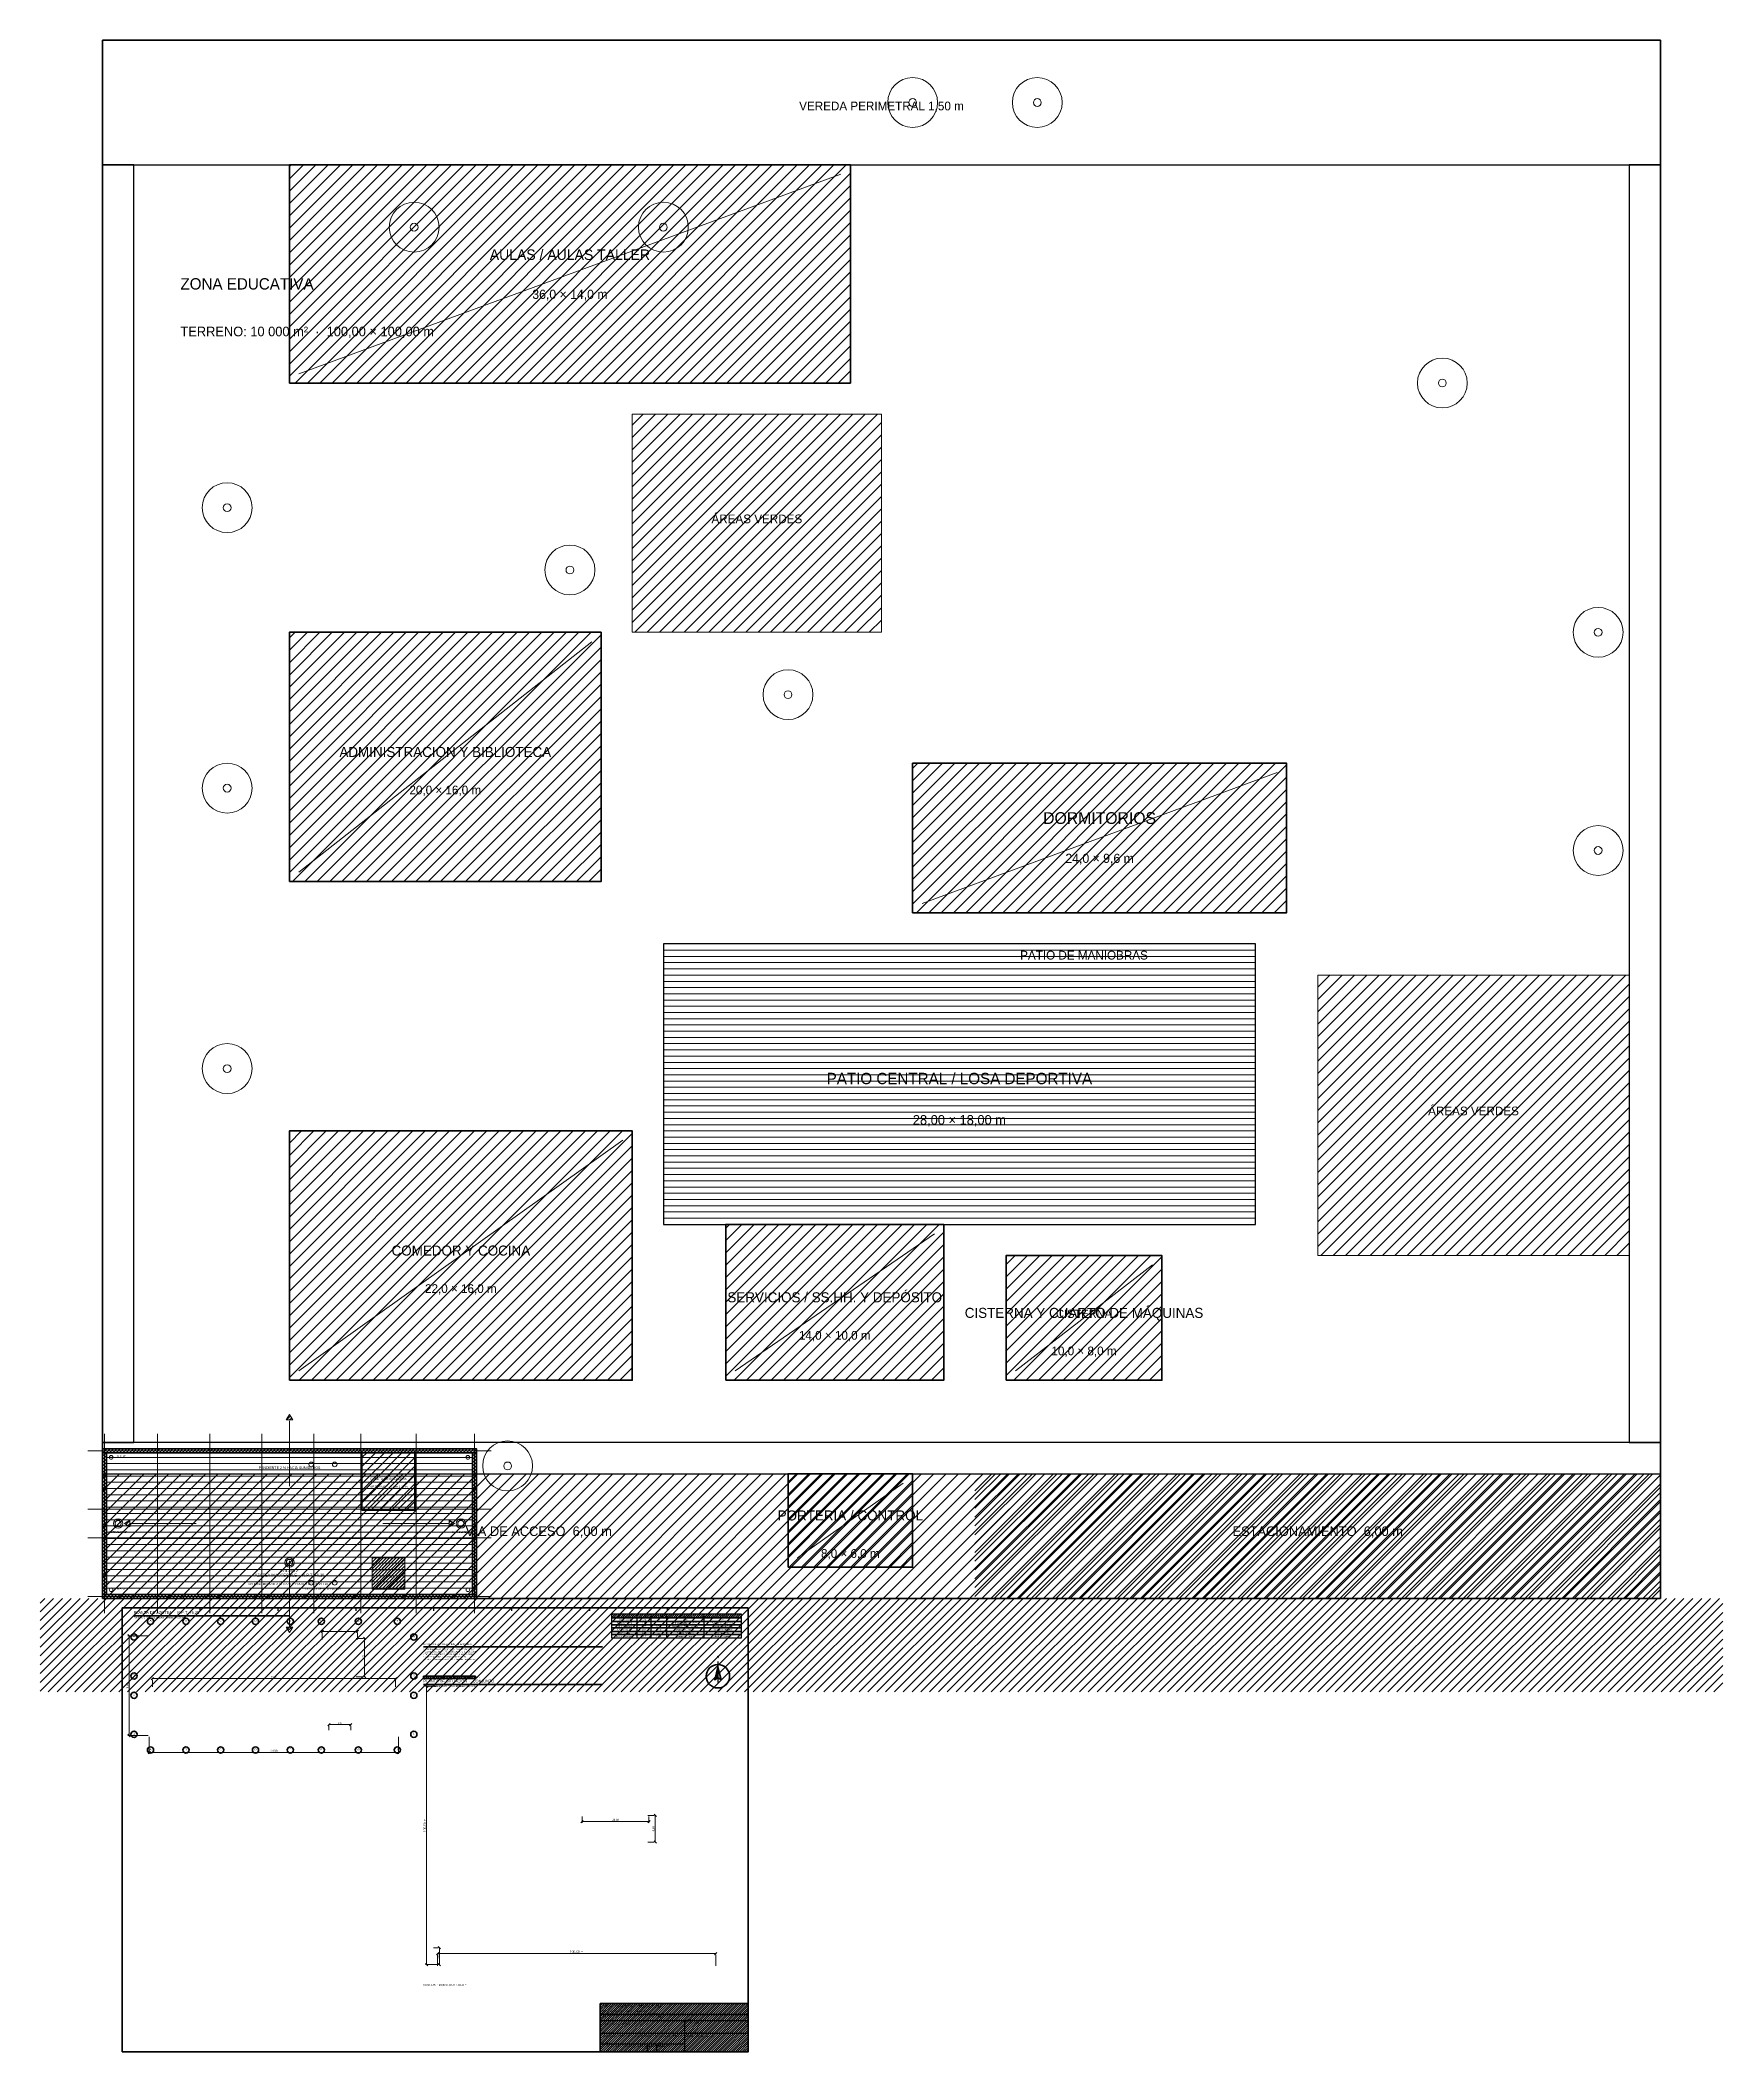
# Model space of a CAD drawing. Header units: metres. Extents: x -4 to 104, y -29 to 100.
import ezdxf
from ezdxf.enums import TextEntityAlignment as Align

# ---------------------------------------------------------------- set-up
doc = ezdxf.new("R2010")
doc.units = ezdxf.units.M
for name, color, linetype, lineweight in [('agua', 7, 'CONTINUOUS', 20), ('arbol', 7, 'CONTINUOUS', 18), ('cota', 7, 'CONTINUOUS', 13), ('cota-texto', 7, 'CONTINUOUS', 5), ('destacado', 7, 'CONTINUOUS', 40), ('edificio', 7, 'CONTINUOUS', 25), ('eje', 7, 'CONTINUOUS', 13), ('hatch', 7, 'CONTINUOUS', 9), ('hatch-2', 7, 'CONTINUOUS', 9), ('marco', 7, 'CONTINUOUS', 70), ('marco-fino', 7, 'CONTINUOUS', 25), ('marco-medio', 7, 'CONTINUOUS', 40), ('muro-corte', 7, 'CONTINUOUS', 60), ('muro-fill', 7, 'CONTINUOUS', 25), ('proyeccion', 7, 'CONTINUOUS', 15), ('sanitario', 7, 'CONTINUOUS', 20), ('sombra', 7, 'CONTINUOUS', 5), ('texto', 7, 'CONTINUOUS', 5), ('texto-suave', 7, 'CONTINUOUS', 5), ('vegetal', 7, 'CONTINUOUS', 20), ('via', 7, 'CONTINUOUS', 20)]:
    doc.layers.add(name, color=color, linetype=linetype, lineweight=lineweight)

msp = doc.modelspace()

# ---------------------------------------------------------------- linework, layer by layer
at = {"layer": 'agua'}
msp.add_lwpolyline([(17.3, 0.6), (19.4, 0.6), (19.4, 2.6), (17.3, 2.6)], close=True, dxfattribs=at)
for centre, radius in [((0.55, 9.05), 0.12), ((23.45, 9.05), 0.12), ((1, 4.8), 0.3), ((1, 4.8), 0.2), ((23, 4.8), 0.3), ((23, 4.8), 0.2), ((12, 2.3), 0.3), ((12, 2.3), 0.2), ((0.55, 0.55), 0.12), ((23.45, 0.55), 0.12)]:
    msp.add_circle(centre, radius, dxfattribs=at)
at = {"layer": 'arbol'}
for centre, radius in [((52, 96), 1.6), ((60, 96), 1.6), ((52, 96), 0.25), ((60, 96), 0.25), ((20, 88), 1.6), ((36, 88), 1.6), ((20, 88), 0.25), ((36, 88), 0.25), ((86, 78), 1.6), ((86, 78), 0.25), ((8, 70), 1.6), ((8, 70), 0.25), ((30, 66), 1.6), ((30, 66), 0.25), ((96, 62), 1.6), ((96, 62), 0.25), ((44, 58), 1.6), ((44, 58), 0.25), ((8, 52), 1.6), ((8, 52), 0.25), ((96, 48), 1.6), ((96, 48), 0.25), ((8, 34), 1.6), ((8, 34), 0.25), ((26, 8.5), 1.6), ((26, 8.5), 0.25)]:
    msp.add_circle(centre, radius, dxfattribs=at)
at = {"layer": 'cota'}
for p, q in [((1.62, -2.33), (1.78, -2.48)), ((2.93, -2.4), (1.62, -2.4)), ((1.7, -8.8), (1.7, -2.4)), ((14.03, -2.19), (14.18, -2.04)), ((14.1, -2.12), (16.37, -2.12)), ((14.1, -2.64), (14.1, -2.19)), ((16.29, -2.19), (16.44, -2.04)), ((16.29, -2.57), (16.74, -2.57)), ((16.37, -2.64), (16.37, -2.19)), ((16.74, -2.49), (16.89, -2.64)), ((16.82, -5.03), (16.82, -2.57)), ((3.12, -5.23), (3.28, -5.08)), ((3.2, -5.15), (18.8, -5.15)), ((16.29, -5.03), (16.74, -5.03)), ((16.74, -4.96), (16.89, -5.11)), ((18.73, -5.23), (18.88, -5.08)), ((3.2, -5.68), (3.2, -5.23)), ((18.8, -5.68), (18.8, -5.23)), ((20.73, -5.57), (20.88, -5.72)), ((21.43, -5.64), (20.73, -5.64)), ((20.8, -23.5), (20.8, -5.64)), ((1.62, -8.72), (1.78, -8.88)), ((2.93, -8.8), (1.62, -8.8)), ((3, -8.88), (3, -9.98)), ((14.46, -8.18), (14.61, -8.03)), ((14.53, -8.1), (15.93, -8.1)), ((14.53, -8.47), (14.53, -8.18)), ((15.86, -8.18), (16.01, -8.03)), ((15.93, -8.47), (15.93, -8.18)), ((19, -8.88), (19, -9.98)), ((2.93, -9.98), (3.08, -9.83)), ((3, -9.9), (19, -9.9)), ((18.93, -9.98), (19.07, -9.83)), ((30.79, -14), (30.79, -14.4)), ((35, -13.93), (35.4, -13.93)), ((35.07, -14), (35.07, -14.4)), ((35.4, -13.85), (35.55, -14)), ((35.47, -15.64), (35.47, -13.93)), ((30.71, -14.4), (30.86, -14.25)), ((30.79, -14.33), (35.07, -14.33)), ((35, -14.4), (35.15, -14.25)), ((35, -15.64), (35.4, -15.64)), ((35.4, -15.57), (35.55, -15.72)), ((21.25, -22.43), (21.55, -22.43)), ((21.43, -22.88), (21.58, -22.73)), ((21.5, -22.8), (39.36, -22.8)), ((21.5, -23.58), (21.5, -22.88)), ((21.55, -22.35), (21.7, -22.5)), ((21.62, -23.5), (21.62, -22.43)), ((39.28, -22.88), (39.43, -22.73)), ((39.36, -23.58), (39.36, -22.88)), ((20.73, -23.43), (20.88, -23.58)), ((21.43, -23.5), (20.73, -23.5)), ((21.25, -23.5), (21.55, -23.5)), ((21.55, -23.43), (21.7, -23.58))]:
    msp.add_line(p, q, dxfattribs=at)
at = {"layer": 'destacado'}
msp.add_lwpolyline([(52, 44), (76, 44), (76, 53.6), (52, 53.6)], close=True, dxfattribs=at)
at = {"layer": 'edificio'}
for points in [[(12, 78), (48, 78), (48, 92), (12, 92)], [(12, 46), (32, 46), (32, 62), (12, 62)], [(12, 14), (34, 14), (34, 30), (12, 30)], [(40, 14), (54, 14), (54, 24), (40, 24)], [(58, 14), (68, 14), (68, 22), (58, 22)], [(58, 14), (68, 14), (68, 22), (58, 22)], [(44, 2), (52, 2), (52, 8), (44, 8)]]:
    msp.add_lwpolyline(points, close=True, dxfattribs=at)
at = {"layer": 'eje'}
for p, q in [((0.12, -0.95), (0.12, 10.55)), ((3.52, -0.95), (3.52, 10.55)), ((6.88, -0.95), (6.88, 10.55)), ((10.22, -0.95), (10.22, 10.55)), ((13.57, -0.95), (13.57, 10.55)), ((16.57, -0.95), (16.57, 10.55)), ((20.13, -0.95), (20.13, 10.55)), ((23.88, -0.95), (23.88, 10.55)), ((-0.95, 9.47), (24.95, 9.47)), ((-0.95, 5.72), (24.95, 5.72)), ((-0.95, 3.88), (24.95, 3.88)), ((-0.95, 0.12), (24.95, 0.12))]:
    msp.add_line(p, q, dxfattribs=at)
at = {"layer": 'hatch'}
for p, q in [((12, 78.43), (25.57, 92)), ((12, 79.22), (24.78, 92)), ((12, 80.01), (23.99, 92)), ((12, 80.81), (23.19, 92)), ((12, 81.6), (22.4, 92)), ((12, 82.39), (21.61, 92)), ((12, 83.18), (20.82, 92)), ((12, 83.97), (20.03, 92)), ((12, 84.77), (19.23, 92)), ((12, 85.56), (18.44, 92)), ((12, 86.35), (17.65, 92)), ((12, 87.14), (16.86, 92)), ((12, 87.93), (16.07, 92)), ((12, 88.73), (15.27, 92)), ((12, 89.52), (14.48, 92)), ((12, 90.31), (13.69, 92)), ((12, 91.1), (12.9, 92)), ((12, 91.89), (12.11, 92)), ((12.36, 78), (26.36, 92)), ((13.15, 78), (27.15, 92)), ((13.95, 78), (27.95, 92)), ((14.74, 78), (28.74, 92)), ((15.53, 78), (29.53, 92)), ((16.32, 78), (30.32, 92)), ((17.11, 78), (31.11, 92)), ((17.91, 78), (31.91, 92)), ((18.7, 78), (32.7, 92)), ((19.49, 78), (33.49, 92)), ((20.28, 78), (34.28, 92)), ((21.07, 78), (35.07, 92)), ((21.87, 78), (35.87, 92)), ((22.66, 78), (36.66, 92)), ((23.45, 78), (37.45, 92)), ((24.24, 78), (38.24, 92)), ((25.03, 78), (39.03, 92)), ((25.83, 78), (39.83, 92)), ((26.62, 78), (40.62, 92)), ((27.41, 78), (41.41, 92)), ((28.2, 78), (42.2, 92)), ((28.99, 78), (42.99, 92)), ((29.78, 78), (43.78, 92)), ((30.58, 78), (44.58, 92)), ((31.37, 78), (45.37, 92)), ((32.16, 78), (46.16, 92)), ((32.95, 78), (46.95, 92)), ((33.74, 78), (47.74, 92)), ((34.54, 78), (48, 91.46)), ((35.33, 78), (48, 90.67)), ((36.12, 78), (48, 89.88)), ((36.91, 78), (48, 89.09)), ((37.7, 78), (48, 88.3)), ((38.5, 78), (48, 87.5)), ((39.29, 78), (48, 86.71)), ((40.08, 78), (48, 85.92)), ((40.87, 78), (48, 85.13)), ((41.66, 78), (48, 84.34)), ((42.46, 78), (48, 83.54)), ((43.25, 78), (48, 82.75)), ((44.04, 78), (48, 81.96)), ((44.83, 78), (48, 81.17)), ((45.62, 78), (48, 80.38)), ((46.42, 78), (48, 79.58)), ((47.21, 78), (48, 78.79)), ((34, 62.63), (47.37, 76)), ((34, 63.42), (46.58, 76)), ((34, 64.22), (45.78, 76)), ((34, 65.01), (44.99, 76)), ((34, 65.8), (44.2, 76)), ((34, 66.59), (43.41, 76)), ((34, 67.38), (42.62, 76)), ((34, 68.17), (41.83, 76)), ((34, 68.97), (41.03, 76)), ((34, 69.76), (40.24, 76)), ((34, 70.55), (39.45, 76)), ((34, 71.34), (38.66, 76)), ((34, 72.13), (37.87, 76)), ((34, 72.93), (37.07, 76)), ((34, 73.72), (36.28, 76)), ((34, 74.51), (35.49, 76)), ((34, 75.3), (34.7, 76)), ((34.16, 62), (48.16, 76)), ((34.95, 62), (48.95, 76)), ((35.74, 62), (49.74, 76)), ((36.54, 62), (50, 75.46)), ((37.33, 62), (50, 74.67)), ((38.12, 62), (50, 73.88)), ((38.91, 62), (50, 73.09)), ((39.7, 62), (50, 72.3)), ((40.5, 62), (50, 71.5)), ((41.29, 62), (50, 70.71)), ((42.08, 62), (50, 69.92)), ((42.87, 62), (50, 69.13)), ((43.66, 62), (50, 68.34)), ((44.46, 62), (50, 67.54)), ((45.25, 62), (50, 66.75)), ((46.04, 62), (50, 65.96)), ((46.83, 62), (50, 65.17)), ((47.62, 62), (50, 64.38)), ((48.42, 62), (50, 63.58)), ((12, 46.59), (27.41, 62)), ((12, 47.38), (26.62, 62)), ((12, 48.17), (25.83, 62)), ((12, 48.97), (25.03, 62)), ((12, 49.76), (24.24, 62)), ((12, 50.55), (23.45, 62)), ((12, 51.34), (22.66, 62)), ((12, 52.13), (21.87, 62)), ((12, 52.93), (21.07, 62)), ((12, 53.72), (20.28, 62)), ((12, 54.51), (19.49, 62)), ((12, 55.3), (18.7, 62)), ((12, 56.09), (17.91, 62)), ((12, 56.89), (17.11, 62)), ((12, 57.68), (16.32, 62)), ((12, 58.47), (15.53, 62)), ((12, 59.26), (14.74, 62)), ((12, 60.05), (13.95, 62)), ((12, 60.85), (13.15, 62)), ((12, 61.64), (12.36, 62)), ((12.2, 46), (28.2, 62)), ((12.99, 46), (28.99, 62)), ((13.78, 46), (29.78, 62)), ((14.58, 46), (30.58, 62)), ((15.37, 46), (31.37, 62)), ((49.21, 62), (50, 62.79)), ((16.16, 46), (32, 61.84)), ((16.95, 46), (32, 61.05)), ((17.74, 46), (32, 60.26)), ((18.54, 46), (32, 59.46)), ((19.33, 46), (32, 58.67)), ((20.12, 46), (32, 57.88)), ((20.91, 46), (32, 57.09)), ((21.7, 46), (32, 56.3)), ((22.5, 46), (32, 55.5)), ((23.29, 46), (32, 54.71)), ((24.08, 46), (32, 53.92)), ((24.87, 46), (32, 53.13)), ((52, 44.55), (61.05, 53.6)), ((52, 45.34), (60.26, 53.6)), ((52, 46.13), (59.47, 53.6)), ((52, 46.93), (58.67, 53.6)), ((52, 47.72), (57.88, 53.6)), ((52, 48.51), (57.09, 53.6)), ((52, 49.3), (56.3, 53.6)), ((52, 50.09), (55.51, 53.6)), ((52, 50.89), (54.71, 53.6)), ((52, 51.68), (53.92, 53.6)), ((52, 52.47), (53.13, 53.6)), ((52, 53.26), (52.34, 53.6)), ((52.24, 44), (61.84, 53.6)), ((53.03, 44), (62.63, 53.6)), ((53.83, 44), (63.43, 53.6)), ((54.62, 44), (64.22, 53.6)), ((55.41, 44), (65.01, 53.6)), ((56.2, 44), (65.8, 53.6)), ((56.99, 44), (66.59, 53.6)), ((57.78, 44), (67.38, 53.6)), ((58.58, 44), (68.18, 53.6)), ((59.37, 44), (68.97, 53.6)), ((60.16, 44), (69.76, 53.6)), ((60.95, 44), (70.55, 53.6)), ((61.74, 44), (71.34, 53.6)), ((62.54, 44), (72.14, 53.6)), ((63.33, 44), (72.93, 53.6)), ((64.12, 44), (73.72, 53.6)), ((64.91, 44), (74.51, 53.6)), ((65.7, 44), (75.3, 53.6)), ((66.5, 44), (76, 53.5)), ((25.66, 46), (32, 52.34)), ((67.29, 44), (76, 52.71)), ((68.08, 44), (76, 51.92)), ((26.46, 46), (32, 51.54)), ((27.25, 46), (32, 50.75)), ((68.87, 44), (76, 51.13)), ((28.04, 46), (32, 49.96)), ((28.83, 46), (32, 49.17)), ((69.66, 44), (76, 50.34)), ((70.46, 44), (76, 49.54)), ((29.62, 46), (32, 48.38)), ((71.25, 44), (76, 48.75)), ((72.04, 44), (76, 47.96)), ((30.42, 46), (32, 47.58)), ((31.21, 46), (32, 46.79)), ((72.83, 44), (76, 47.17)), ((73.62, 44), (76, 46.38)), ((74.42, 44), (76, 45.58)), ((75.21, 44), (76, 44.79)), ((78, 22.59), (95.41, 40)), ((78, 23.38), (94.62, 40)), ((78, 24.17), (93.83, 40)), ((78, 24.97), (93.03, 40)), ((78, 25.76), (92.24, 40)), ((78, 26.55), (91.45, 40)), ((78, 27.34), (90.66, 40)), ((78, 28.13), (89.87, 40)), ((78, 28.93), (89.07, 40)), ((78, 29.72), (88.28, 40)), ((78, 30.51), (87.49, 40)), ((78, 31.3), (86.7, 40)), ((78, 32.09), (85.91, 40)), ((78, 32.89), (85.11, 40)), ((78, 33.68), (84.32, 40)), ((78, 34.47), (83.53, 40)), ((78, 35.26), (82.74, 40)), ((78, 36.05), (81.95, 40)), ((78, 36.85), (81.15, 40)), ((78, 37.64), (80.36, 40)), ((78, 38.43), (79.57, 40)), ((78, 39.22), (78.78, 40)), ((78.2, 22), (96.2, 40)), ((78.99, 22), (96.99, 40)), ((79.78, 22), (97.78, 40)), ((80.58, 22), (98, 39.42)), ((81.37, 22), (98, 38.63)), ((82.16, 22), (98, 37.84)), ((82.95, 22), (98, 37.05)), ((83.74, 22), (98, 36.26)), ((84.54, 22), (98, 35.46)), ((85.33, 22), (98, 34.67)), ((86.12, 22), (98, 33.88)), ((86.91, 22), (98, 33.09)), ((87.7, 22), (98, 32.3)), ((88.5, 22), (98, 31.5)), ((12, 14.17), (27.83, 30)), ((12, 14.97), (27.03, 30)), ((12, 15.76), (26.24, 30)), ((12, 16.55), (25.45, 30)), ((12, 17.34), (24.66, 30)), ((12, 18.13), (23.87, 30)), ((12, 18.93), (23.07, 30)), ((12, 19.72), (22.28, 30)), ((12, 20.51), (21.49, 30)), ((12, 21.3), (20.7, 30)), ((12, 22.09), (19.91, 30)), ((12, 22.89), (19.11, 30)), ((12, 23.68), (18.32, 30)), ((12, 24.47), (17.53, 30)), ((12, 25.26), (16.74, 30)), ((12, 26.05), (15.95, 30)), ((12, 26.85), (15.15, 30)), ((12, 27.64), (14.36, 30)), ((12, 28.43), (13.57, 30)), ((12, 29.22), (12.78, 30)), ((12.62, 14), (28.62, 30)), ((13.41, 14), (29.41, 30)), ((14.2, 14), (30.2, 30)), ((14.99, 14), (30.99, 30)), ((15.78, 14), (31.78, 30)), ((16.58, 14), (32.58, 30)), ((17.37, 14), (33.37, 30)), ((18.16, 14), (34, 29.84)), ((89.29, 22), (98, 30.71)), ((90.08, 22), (98, 29.92)), ((18.95, 14), (34, 29.05)), ((90.87, 22), (98, 29.13)), ((19.74, 14), (34, 28.26)), ((20.54, 14), (34, 27.46)), ((91.66, 22), (98, 28.34)), ((92.46, 22), (98, 27.54)), ((21.33, 14), (34, 26.67)), ((22.12, 14), (34, 25.88)), ((93.25, 22), (98, 26.75)), ((94.04, 22), (98, 25.96)), ((22.91, 14), (34, 25.09)), ((94.83, 22), (98, 25.17)), ((23.7, 14), (34, 24.3)), ((24.5, 14), (34, 23.5)), ((40, 14.26), (49.74, 24)), ((40, 15.05), (48.95, 24)), ((40, 15.84), (48.16, 24)), ((40, 16.63), (47.37, 24)), ((40, 17.42), (46.58, 24)), ((40, 18.22), (45.78, 24)), ((40, 19.01), (44.99, 24)), ((40, 19.8), (44.2, 24)), ((40, 20.59), (43.41, 24)), ((40, 21.38), (42.62, 24)), ((40, 22.17), (41.83, 24)), ((40, 22.97), (41.03, 24)), ((40, 23.76), (40.24, 24)), ((40.54, 14), (50.54, 24)), ((41.33, 14), (51.33, 24)), ((42.12, 14), (52.12, 24)), ((42.91, 14), (52.91, 24)), ((43.7, 14), (53.7, 24)), ((44.5, 14), (54, 23.5)), ((95.62, 22), (98, 24.38)), ((96.42, 22), (98, 23.58)), ((25.29, 14), (34, 22.71)), ((45.29, 14), (54, 22.71)), ((58, 14.3), (65.7, 22)), ((58, 15.09), (64.91, 22)), ((58, 15.88), (64.12, 22)), ((58, 16.67), (63.33, 22)), ((58, 17.46), (62.54, 22)), ((58, 18.26), (61.74, 22)), ((58, 19.05), (60.95, 22)), ((58, 19.84), (60.16, 22)), ((58, 20.63), (59.37, 22)), ((58, 21.42), (58.58, 22)), ((58, 14.3), (65.7, 22)), ((58, 15.09), (64.91, 22)), ((58, 15.88), (64.12, 22)), ((58, 16.67), (63.33, 22)), ((58, 17.46), (62.54, 22)), ((58, 18.26), (61.74, 22)), ((58, 19.05), (60.95, 22)), ((58, 19.84), (60.16, 22)), ((58, 20.63), (59.37, 22)), ((58, 21.42), (58.58, 22)), ((58.5, 14), (66.5, 22)), ((58.5, 14), (66.5, 22)), ((59.29, 14), (67.29, 22)), ((59.29, 14), (67.29, 22)), ((97.21, 22), (98, 22.79)), ((26.08, 14), (34, 21.92)), ((26.87, 14), (34, 21.13)), ((46.08, 14), (54, 21.92)), ((46.87, 14), (54, 21.13)), ((60.08, 14), (68, 21.92)), ((60.08, 14), (68, 21.92)), ((60.87, 14), (68, 21.13)), ((60.87, 14), (68, 21.13)), ((27.66, 14), (34, 20.34)), ((28.46, 14), (34, 19.54)), ((47.66, 14), (54, 20.34)), ((48.46, 14), (54, 19.54)), ((61.66, 14), (68, 20.34)), ((61.66, 14), (68, 20.34)), ((62.46, 14), (68, 19.54)), ((62.46, 14), (68, 19.54)), ((29.25, 14), (34, 18.75)), ((49.25, 14), (54, 18.75)), ((63.25, 14), (68, 18.75)), ((63.25, 14), (68, 18.75)), ((30.04, 14), (34, 17.96)), ((30.83, 14), (34, 17.17)), ((50.04, 14), (54, 17.96)), ((50.83, 14), (54, 17.17)), ((64.04, 14), (68, 17.96)), ((64.04, 14), (68, 17.96)), ((64.83, 14), (68, 17.17)), ((64.83, 14), (68, 17.17)), ((31.62, 14), (34, 16.38)), ((32.42, 14), (34, 15.58)), ((51.62, 14), (54, 16.38)), ((52.42, 14), (54, 15.58)), ((65.62, 14), (68, 16.38)), ((65.62, 14), (68, 16.38)), ((66.42, 14), (68, 15.58)), ((66.42, 14), (68, 15.58)), ((33.21, 14), (34, 14.79)), ((53.21, 14), (54, 14.79)), ((67.21, 14), (68, 14.79)), ((67.21, 14), (68, 14.79)), ((11.8, 11.45), (12.06, 11.71)), ((12.01, 11.45), (12.14, 11.58)), ((0, 9.53), (0.07, 9.6)), ((0, 9.12), (0.23, 9.35)), ((0, 9.33), (0.02, 9.35)), ((0, 8.91), (0.25, 9.16)), ((0.03, 9.35), (0.28, 9.6)), ((0.24, 9.35), (0.49, 9.6)), ((0.45, 9.35), (0.7, 9.6)), ((0.67, 9.35), (0.92, 9.6)), ((0.88, 9.35), (1.13, 9.6)), ((1.09, 9.35), (1.34, 9.6)), ((1.3, 9.35), (1.55, 9.6)), ((1.51, 9.35), (1.76, 9.6)), ((1.73, 9.35), (1.98, 9.6)), ((1.94, 9.35), (2.19, 9.6)), ((2.15, 9.35), (2.4, 9.6)), ((2.36, 9.35), (2.61, 9.6)), ((2.57, 9.35), (2.82, 9.6)), ((2.79, 9.35), (3.04, 9.6)), ((3, 9.35), (3.25, 9.6)), ((3.21, 9.35), (3.46, 9.6)), ((3.42, 9.35), (3.67, 9.6)), ((3.64, 9.35), (3.89, 9.6)), ((3.85, 9.35), (4.1, 9.6)), ((4.06, 9.35), (4.31, 9.6)), ((4.27, 9.35), (4.52, 9.6)), ((4.48, 9.35), (4.73, 9.6)), ((4.7, 9.35), (4.95, 9.6)), ((4.91, 9.35), (5.16, 9.6)), ((5.12, 9.35), (5.37, 9.6)), ((5.33, 9.35), (5.58, 9.6)), ((5.54, 9.35), (5.79, 9.6)), ((5.76, 9.35), (6.01, 9.6)), ((5.97, 9.35), (6.22, 9.6)), ((6.18, 9.35), (6.43, 9.6)), ((6.39, 9.35), (6.64, 9.6)), ((6.61, 9.35), (6.86, 9.6)), ((6.82, 9.35), (7.07, 9.6)), ((7.03, 9.35), (7.28, 9.6)), ((7.24, 9.35), (7.49, 9.6)), ((7.45, 9.35), (7.7, 9.6)), ((7.67, 9.35), (7.92, 9.6)), ((7.88, 9.35), (8.13, 9.6)), ((8.09, 9.35), (8.34, 9.6)), ((8.3, 9.35), (8.55, 9.6)), ((8.51, 9.35), (8.76, 9.6)), ((8.73, 9.35), (8.98, 9.6)), ((8.94, 9.35), (9.19, 9.6)), ((9.15, 9.35), (9.4, 9.6)), ((9.36, 9.35), (9.61, 9.6)), ((9.58, 9.35), (9.83, 9.6)), ((9.79, 9.35), (10.04, 9.6)), ((10, 9.35), (10.25, 9.6)), ((10.21, 9.35), (10.46, 9.6)), ((10.42, 9.35), (10.67, 9.6)), ((10.64, 9.35), (10.89, 9.6)), ((10.85, 9.35), (11.1, 9.6)), ((11.06, 9.35), (11.31, 9.6)), ((11.27, 9.35), (11.52, 9.6)), ((11.48, 9.35), (11.73, 9.6)), ((11.7, 9.35), (11.95, 9.6)), ((11.91, 9.35), (12.16, 9.6)), ((12.12, 9.35), (12.37, 9.6)), ((12.33, 9.35), (12.58, 9.6)), ((12.54, 9.35), (12.79, 9.6)), ((12.76, 9.35), (13.01, 9.6)), ((12.97, 9.35), (13.22, 9.6)), ((13.18, 9.35), (13.43, 9.6)), ((13.39, 9.35), (13.64, 9.6)), ((13.61, 9.35), (13.86, 9.6)), ((13.82, 9.35), (14.07, 9.6)), ((14.03, 9.35), (14.28, 9.6)), ((14.24, 9.35), (14.49, 9.6)), ((14.45, 9.35), (14.7, 9.6)), ((14.67, 9.35), (14.92, 9.6)), ((14.88, 9.35), (15.13, 9.6)), ((15.09, 9.35), (15.34, 9.6)), ((15.3, 9.35), (15.55, 9.6)), ((15.51, 9.35), (15.76, 9.6)), ((15.73, 9.35), (15.98, 9.6)), ((15.94, 9.35), (16.19, 9.6)), ((16.15, 9.35), (16.4, 9.6)), ((16.36, 9.35), (16.61, 9.6)), ((16.58, 9.35), (16.83, 9.6)), ((16.65, 6.21), (19.79, 9.35)), ((16.65, 6.78), (19.22, 9.35)), ((16.65, 7.34), (18.66, 9.35)), ((16.65, 7.91), (18.09, 9.35)), ((16.65, 8.47), (17.53, 9.35)), ((16.65, 9.04), (16.96, 9.35)), ((16.66, 5.65), (20.05, 9.04)), ((16.79, 9.35), (17.04, 9.6)), ((17, 9.35), (17.25, 9.6)), ((17.21, 9.35), (17.46, 9.6)), ((17.42, 9.35), (17.67, 9.6)), ((17.64, 9.35), (17.89, 9.6)), ((17.85, 9.35), (18.1, 9.6)), ((18.06, 9.35), (18.31, 9.6)), ((18.27, 9.35), (18.52, 9.6)), ((18.48, 9.35), (18.73, 9.6)), ((18.7, 9.35), (18.95, 9.6)), ((18.91, 9.35), (19.16, 9.6)), ((19.12, 9.35), (19.37, 9.6)), ((19.33, 9.35), (19.58, 9.6)), ((19.55, 9.35), (19.8, 9.6)), ((19.76, 9.35), (20.01, 9.6)), ((19.97, 9.35), (20.22, 9.6)), ((20.18, 9.35), (20.43, 9.6)), ((20.39, 9.35), (20.64, 9.6)), ((20.61, 9.35), (20.86, 9.6)), ((20.82, 9.35), (21.07, 9.6)), ((21.03, 9.35), (21.28, 9.6)), ((21.24, 9.35), (21.49, 9.6)), ((21.45, 9.35), (21.7, 9.6)), ((21.67, 9.35), (21.92, 9.6)), ((21.88, 9.35), (22.13, 9.6)), ((22.09, 9.35), (22.34, 9.6)), ((22.3, 9.35), (22.55, 9.6)), ((22.52, 9.35), (22.77, 9.6)), ((22.73, 9.35), (22.98, 9.6)), ((22.94, 9.35), (23.19, 9.6)), ((23.15, 9.35), (23.4, 9.6)), ((23.36, 9.35), (23.61, 9.6)), ((23.58, 9.35), (23.83, 9.6)), ((23.75, 9.12), (23.98, 9.35)), ((23.75, 9.33), (23.77, 9.35)), ((23.75, 8.91), (24, 9.16)), ((23.79, 9.35), (24, 9.56)), ((0, 8.7), (0.25, 8.95)), ((0, 8.49), (0.25, 8.74)), ((0, 8.27), (0.25, 8.52)), ((0, 8.06), (0.25, 8.31)), ((0, 7.85), (0.25, 8.1)), ((0, 0.58), (7.42, 8)), ((0, 1.37), (6.63, 8)), ((0, 2.16), (5.84, 8)), ((0, 2.95), (5.05, 8)), ((0, 3.75), (4.25, 8)), ((0, 4.54), (3.46, 8)), ((0, 5.33), (2.67, 8)), ((0, 6.12), (1.88, 8)), ((0, 6.91), (1.09, 8)), ((0, 7.71), (0.29, 8)), ((0, 7.64), (0.25, 7.89)), ((0.21, 0), (8.21, 8)), ((1.01, 0), (9.01, 8)), ((1.8, 0), (9.8, 8)), ((2.59, 0), (10.59, 8)), ((3.38, 0), (11.38, 8)), ((4.17, 0), (12.17, 8)), ((4.96, 0), (12.96, 8)), ((5.76, 0), (13.76, 8)), ((6.55, 0), (14.55, 8)), ((7.34, 0), (15.34, 8)), ((8.13, 0), (16.13, 8)), ((8.92, 0), (16.92, 8)), ((9.72, 0), (17.72, 8)), ((10.51, 0), (18.51, 8)), ((11.3, 0), (19.3, 8)), ((12.09, 0), (20.09, 8)), ((12.88, 0), (20.88, 8)), ((13.68, 0), (21.68, 8)), ((14.47, 0), (22.47, 8)), ((15.26, 0), (23.26, 8)), ((16.05, 0), (24.05, 8)), ((16.84, 0), (24.84, 8)), ((17.22, 5.65), (20.05, 8.48)), ((17.64, 0), (25.64, 8)), ((17.79, 5.65), (20.05, 7.91)), ((18.43, 0), (26.43, 8)), ((19.22, 0), (27.22, 8)), ((20.01, 0), (28.01, 8)), ((20.8, 0), (28.8, 8)), ((21.6, 0), (29.6, 8)), ((22.39, 0), (30.39, 8)), ((23.18, 0), (31.18, 8)), ((23.75, 8.7), (24, 8.95)), ((23.75, 8.49), (24, 8.74)), ((23.75, 8.27), (24, 8.52)), ((23.75, 8.06), (24, 8.31)), ((23.75, 7.85), (24, 8.1)), ((23.75, 7.64), (24, 7.89)), ((23.97, 0), (31.97, 8)), ((24.76, 0), (32.76, 8)), ((25.56, 0), (33.56, 8)), ((26.35, 0), (34.35, 8)), ((27.14, 0), (35.14, 8)), ((27.93, 0), (35.93, 8)), ((28.72, 0), (36.72, 8)), ((29.52, 0), (37.52, 8)), ((30.31, 0), (38.31, 8)), ((31.1, 0), (39.1, 8)), ((31.89, 0), (39.89, 8)), ((32.68, 0), (40.68, 8)), ((33.48, 0), (41.48, 8)), ((34.27, 0), (42.27, 8)), ((35.06, 0), (43.06, 8)), ((35.85, 0), (43.85, 8)), ((36.64, 0), (44.64, 8)), ((37.44, 0), (45.44, 8)), ((38.23, 0), (46.23, 8)), ((39.02, 0), (47.02, 8)), ((39.81, 0), (47.81, 8)), ((40.6, 0), (48.6, 8)), ((41.39, 0), (49.39, 8)), ((42.19, 0), (50.19, 8)), ((42.98, 0), (50.98, 8)), ((43.77, 0), (51.77, 8)), ((44, 2.71), (49.29, 8)), ((44, 3.5), (48.5, 8)), ((44, 4.3), (47.7, 8)), ((44, 5.09), (46.91, 8)), ((44, 5.88), (46.12, 8)), ((44, 6.67), (45.33, 8)), ((44, 7.46), (44.54, 8)), ((44.08, 2), (50.08, 8)), ((44.56, 0), (52.56, 8)), ((44.87, 2), (50.87, 8)), ((45.35, 0), (53.35, 8)), ((45.66, 2), (51.66, 8)), ((46.15, 0), (54.15, 8)), ((46.94, 0), (54.94, 8)), ((47.73, 0), (55.73, 8)), ((48.52, 0), (56.52, 8)), ((49.31, 0), (57.31, 8)), ((50.11, 0), (58.11, 8)), ((50.9, 0), (58.9, 8)), ((51.69, 0), (59.69, 8)), ((52.48, 0), (60.48, 8)), ((53.27, 0), (61.27, 8)), ((54.07, 0), (62.07, 8)), ((54.86, 0), (62.86, 8)), ((55.65, 0), (63.65, 8)), ((56, 0.12), (63.88, 8)), ((56, 0.69), (63.31, 8)), ((56, 1.25), (62.75, 8)), ((56, 1.82), (62.18, 8)), ((56, 2.39), (61.61, 8)), ((56, 2.95), (61.05, 8)), ((56, 3.52), (60.48, 8)), ((56, 4.08), (59.92, 8)), ((56, 4.65), (59.35, 8)), ((56, 5.21), (58.79, 8)), ((56, 5.78), (58.22, 8)), ((56, 6.35), (57.65, 8)), ((56, 6.91), (57.09, 8)), ((56, 7.48), (56.52, 8)), ((56.44, 0), (64.44, 8)), ((56.44, 0), (64.44, 8)), ((57.01, 0), (65.01, 8)), ((57.23, 0), (65.23, 8)), ((57.57, 0), (65.57, 8)), ((58.03, 0), (66.03, 8)), ((58.14, 0), (66.14, 8)), ((58.7, 0), (66.7, 8)), ((58.82, 0), (66.82, 8)), ((59.27, 0), (67.27, 8)), ((59.61, 0), (67.61, 8)), ((59.84, 0), (67.84, 8)), ((60.4, 0), (68.4, 8)), ((60.4, 0), (68.4, 8)), ((60.97, 0), (68.97, 8)), ((61.19, 0), (69.19, 8)), ((61.53, 0), (69.53, 8)), ((61.99, 0), (69.99, 8)), ((62.1, 0), (70.1, 8)), ((62.66, 0), (70.66, 8)), ((62.78, 0), (70.78, 8)), ((63.23, 0), (71.23, 8)), ((63.57, 0), (71.57, 8)), ((63.8, 0), (71.8, 8)), ((64.36, 0), (72.36, 8)), ((64.36, 0), (72.36, 8)), ((64.93, 0), (72.93, 8)), ((65.15, 0), (73.15, 8)), ((65.49, 0), (73.49, 8)), ((65.95, 0), (73.95, 8)), ((66.06, 0), (74.06, 8)), ((66.62, 0), (74.62, 8)), ((66.74, 0), (74.74, 8)), ((67.19, 0), (75.19, 8)), ((67.53, 0), (75.53, 8)), ((67.76, 0), (75.76, 8)), ((68.32, 0), (76.32, 8)), ((68.32, 0), (76.32, 8)), ((68.89, 0), (76.89, 8)), ((69.11, 0), (77.11, 8)), ((69.45, 0), (77.45, 8)), ((69.91, 0), (77.91, 8)), ((70.02, 0), (78.02, 8)), ((70.58, 0), (78.58, 8)), ((70.7, 0), (78.7, 8)), ((71.15, 0), (79.15, 8)), ((71.49, 0), (79.49, 8)), ((71.72, 0), (79.72, 8)), ((72.28, 0), (80.28, 8)), ((72.28, 0), (80.28, 8)), ((72.85, 0), (80.85, 8)), ((73.07, 0), (81.07, 8)), ((73.41, 0), (81.41, 8)), ((73.87, 0), (81.87, 8)), ((73.98, 0), (81.98, 8)), ((74.54, 0), (82.54, 8)), ((74.66, 0), (82.66, 8)), ((75.11, 0), (83.11, 8)), ((75.45, 0), (83.45, 8)), ((75.68, 0), (83.68, 8)), ((76.24, 0), (84.24, 8)), ((76.24, 0), (84.24, 8)), ((76.81, 0), (84.81, 8)), ((77.03, 0), (85.03, 8)), ((77.37, 0), (85.37, 8)), ((77.83, 0), (85.83, 8)), ((77.94, 0), (85.94, 8)), ((78.5, 0), (86.5, 8)), ((78.62, 0), (86.62, 8)), ((79.07, 0), (87.07, 8)), ((79.41, 0), (87.41, 8)), ((79.64, 0), (87.64, 8)), ((80.2, 0), (88.2, 8)), ((80.2, 0), (88.2, 8)), ((80.77, 0), (88.77, 8)), ((80.99, 0), (88.99, 8)), ((81.33, 0), (89.33, 8)), ((81.78, 0), (89.78, 8)), ((81.9, 0), (89.9, 8)), ((82.46, 0), (90.46, 8)), ((82.58, 0), (90.58, 8)), ((83.03, 0), (91.03, 8)), ((83.37, 0), (91.37, 8)), ((83.6, 0), (91.6, 8)), ((84.16, 0), (92.16, 8)), ((84.16, 0), (92.16, 8)), ((84.73, 0), (92.73, 8)), ((84.95, 0), (92.95, 8)), ((85.29, 0), (93.29, 8)), ((85.74, 0), (93.74, 8)), ((85.86, 0), (93.86, 8)), ((86.42, 0), (94.42, 8)), ((86.54, 0), (94.54, 8)), ((86.99, 0), (94.99, 8)), ((87.33, 0), (95.33, 8)), ((87.55, 0), (95.55, 8)), ((88.12, 0), (96.12, 8)), ((88.12, 0), (96.12, 8)), ((88.69, 0), (96.69, 8)), ((88.91, 0), (96.91, 8)), ((89.25, 0), (97.25, 8)), ((89.7, 0), (97.7, 8)), ((89.82, 0), (97.82, 8)), ((90.38, 0), (98.38, 8)), ((90.5, 0), (98.5, 8)), ((90.95, 0), (98.95, 8)), ((91.29, 0), (99.29, 8)), ((91.51, 0), (99.51, 8)), ((92.08, 0), (100, 7.92)), ((92.08, 0), (100, 7.92)), ((0, 7.42), (0.25, 7.67)), ((0, 7.21), (0.25, 7.46)), ((0, 7), (0.25, 7.25)), ((0, 6.79), (0.25, 7.04)), ((0, 6.58), (0.25, 6.83)), ((0, 6.36), (0.25, 6.61)), ((18.35, 5.65), (20.05, 7.35)), ((18.92, 5.65), (20.05, 6.78)), ((23.75, 7.42), (24, 7.67)), ((23.75, 7.21), (24, 7.46)), ((23.75, 7), (24, 7.25)), ((23.75, 6.79), (24, 7.04)), ((23.75, 6.58), (24, 6.83)), ((23.75, 6.36), (24, 6.61)), ((46.46, 2), (52, 7.54)), ((47.25, 2), (52, 6.75)), ((92.65, 0), (100, 7.35)), ((92.87, 0), (100, 7.13)), ((93.21, 0), (100, 6.79)), ((0, 6.15), (0.25, 6.4)), ((0, 5.94), (0.25, 6.19)), ((0, 5.73), (0.25, 5.98)), ((0, 5.52), (0.25, 5.77)), ((0, 5.3), (0.25, 5.55)), ((0, 5.09), (0.25, 5.34)), ((19.48, 5.65), (20.05, 6.22)), ((23.75, 6.15), (24, 6.4)), ((23.75, 5.94), (24, 6.19)), ((23.75, 5.73), (24, 5.98)), ((23.75, 5.52), (24, 5.77)), ((23.75, 5.3), (24, 5.55)), ((23.75, 5.09), (24, 5.34)), ((48.04, 2), (52, 5.96)), ((48.83, 2), (52, 5.17)), ((93.66, 0), (100, 6.34)), ((93.78, 0), (100, 6.22)), ((94.34, 0), (100, 5.66)), ((94.46, 0), (100, 5.54)), ((0, 4.88), (0.25, 5.13)), ((0, 4.67), (0.25, 4.92)), ((0, 4.45), (0.25, 4.7)), ((0, 4.24), (0.25, 4.49)), ((0, 4.03), (0.25, 4.28)), ((0, 3.82), (0.25, 4.07)), ((1.49, 4.74), (1.75, 5)), ((1.62, 4.66), (1.75, 4.79)), ((22.25, 4.87), (22.34, 4.96)), ((22.25, 4.66), (22.47, 4.88)), ((23.75, 4.88), (24, 5.13)), ((23.75, 4.67), (24, 4.92)), ((23.75, 4.45), (24, 4.7)), ((23.75, 4.24), (24, 4.49)), ((23.75, 4.03), (24, 4.28)), ((23.75, 3.82), (24, 4.07)), ((49.62, 2), (52, 4.38)), ((94.91, 0), (100, 5.09)), ((95.25, 0), (100, 4.75)), ((95.47, 0), (100, 4.53)), ((96.04, 0), (100, 3.96)), ((96.04, 0), (100, 3.96)), ((0, 3.61), (0.25, 3.86)), ((0, 3.39), (0.25, 3.64)), ((0, 3.18), (0.25, 3.43)), ((0, 2.97), (0.25, 3.22)), ((0, 2.76), (0.25, 3.01)), ((0, 2.55), (0.25, 2.8)), ((0, 2.33), (0.25, 2.58)), ((17.3, 0.62), (19.28, 2.6)), ((17.3, 0.83), (19.07, 2.6)), ((17.3, 1.05), (18.85, 2.6)), ((17.3, 1.26), (18.64, 2.6)), ((17.3, 1.47), (18.43, 2.6)), ((17.3, 1.68), (18.22, 2.6)), ((17.3, 1.89), (18.01, 2.6)), ((17.3, 2.11), (17.79, 2.6)), ((17.3, 2.32), (17.58, 2.6)), ((17.3, 2.53), (17.37, 2.6)), ((23.75, 3.61), (24, 3.86)), ((23.75, 3.39), (24, 3.64)), ((23.75, 3.18), (24, 3.43)), ((23.75, 2.97), (24, 3.22)), ((23.75, 2.76), (24, 3.01)), ((23.75, 2.55), (24, 2.8)), ((23.75, 2.33), (24, 2.58)), ((50.42, 2), (52, 3.58)), ((51.21, 2), (52, 2.79)), ((96.61, 0), (100, 3.39)), ((96.83, 0), (100, 3.17)), ((97.17, 0), (100, 2.83)), ((0, 2.12), (0.25, 2.37)), ((0, 1.91), (0.25, 2.16)), ((0, 1.7), (0.25, 1.95)), ((0, 1.48), (0.25, 1.73)), ((0, 1.27), (0.25, 1.52)), ((0, 1.06), (0.25, 1.31)), ((17.49, 0.6), (19.4, 2.51)), ((17.7, 0.6), (19.4, 2.3)), ((17.92, 0.6), (19.4, 2.08)), ((18.13, 0.6), (19.4, 1.87)), ((18.34, 0.6), (19.4, 1.66)), ((18.55, 0.6), (19.4, 1.45)), ((23.75, 2.12), (24, 2.37)), ((23.75, 1.91), (24, 2.16)), ((23.75, 1.7), (24, 1.95)), ((23.75, 1.48), (24, 1.73)), ((23.75, 1.27), (24, 1.52)), ((23.75, 1.06), (24, 1.31)), ((97.62, 0), (100, 2.38)), ((97.74, 0), (100, 2.26)), ((98.3, 0), (100, 1.7)), ((98.42, 0), (100, 1.58)), ((0, 0.85), (0.25, 1.1)), ((0, 0.64), (0.25, 0.89)), ((0, 0.42), (0.25, 0.67)), ((0, 0.18), (0.07, 0.25)), ((0.03, 0), (0.28, 0.25)), ((0.04, 0.25), (0.25, 0.46)), ((0.24, 0), (0.49, 0.25)), ((0.45, 0), (0.7, 0.25)), ((0.67, 0), (0.92, 0.25)), ((0.88, 0), (1.13, 0.25)), ((1.09, 0), (1.34, 0.25)), ((1.3, 0), (1.55, 0.25)), ((1.51, 0), (1.76, 0.25)), ((1.73, 0), (1.98, 0.25)), ((1.94, 0), (2.19, 0.25)), ((2.15, 0), (2.4, 0.25)), ((2.36, 0), (2.61, 0.25)), ((2.57, 0), (2.82, 0.25)), ((2.79, 0), (3.04, 0.25)), ((3, 0), (3.25, 0.25)), ((3.21, 0), (3.46, 0.25)), ((3.42, 0), (3.67, 0.25)), ((3.64, 0), (3.89, 0.25)), ((3.85, 0), (4.1, 0.25)), ((4.06, 0), (4.31, 0.25)), ((4.27, 0), (4.52, 0.25)), ((4.48, 0), (4.73, 0.25)), ((4.7, 0), (4.95, 0.25)), ((4.91, 0), (5.16, 0.25)), ((5.12, 0), (5.37, 0.25)), ((5.33, 0), (5.58, 0.25)), ((5.54, 0), (5.79, 0.25)), ((5.76, 0), (6.01, 0.25)), ((5.97, 0), (6.22, 0.25)), ((6.18, 0), (6.43, 0.25)), ((6.39, 0), (6.64, 0.25)), ((6.61, 0), (6.86, 0.25)), ((6.82, 0), (7.07, 0.25)), ((7.03, 0), (7.28, 0.25)), ((7.24, 0), (7.49, 0.25)), ((7.45, 0), (7.7, 0.25)), ((7.67, 0), (7.92, 0.25)), ((7.88, 0), (8.13, 0.25)), ((8.09, 0), (8.34, 0.25)), ((8.3, 0), (8.55, 0.25)), ((8.51, 0), (8.76, 0.25)), ((8.73, 0), (8.98, 0.25)), ((8.94, 0), (9.19, 0.25)), ((9.15, 0), (9.4, 0.25)), ((9.36, 0), (9.61, 0.25)), ((9.58, 0), (9.83, 0.25)), ((9.79, 0), (10.04, 0.25)), ((10, 0), (10.25, 0.25)), ((10.21, 0), (10.46, 0.25)), ((10.42, 0), (10.67, 0.25)), ((10.64, 0), (10.89, 0.25)), ((10.85, 0), (11.1, 0.25)), ((11.06, 0), (11.31, 0.25)), ((11.27, 0), (11.52, 0.25)), ((11.48, 0), (11.73, 0.25)), ((11.7, 0), (11.95, 0.25)), ((11.91, 0), (12.16, 0.25)), ((12.12, 0), (12.37, 0.25)), ((12.33, 0), (12.58, 0.25)), ((12.54, 0), (12.79, 0.25)), ((12.76, 0), (13.01, 0.25)), ((12.97, 0), (13.22, 0.25)), ((13.18, 0), (13.43, 0.25)), ((13.39, 0), (13.64, 0.25)), ((13.61, 0), (13.86, 0.25)), ((13.82, 0), (14.07, 0.25)), ((14.03, 0), (14.28, 0.25)), ((14.24, 0), (14.49, 0.25)), ((14.45, 0), (14.7, 0.25)), ((14.67, 0), (14.92, 0.25)), ((14.88, 0), (15.13, 0.25)), ((15.09, 0), (15.34, 0.25)), ((15.3, 0), (15.55, 0.25)), ((15.51, 0), (15.76, 0.25)), ((15.73, 0), (15.98, 0.25)), ((15.94, 0), (16.19, 0.25)), ((16.15, 0), (16.4, 0.25)), ((16.36, 0), (16.61, 0.25)), ((16.58, 0), (16.83, 0.25)), ((16.79, 0), (17.04, 0.25)), ((17, 0), (17.25, 0.25)), ((17.21, 0), (17.46, 0.25)), ((17.42, 0), (17.67, 0.25)), ((17.64, 0), (17.89, 0.25)), ((17.85, 0), (18.1, 0.25)), ((18.06, 0), (18.31, 0.25)), ((18.27, 0), (18.52, 0.25)), ((18.48, 0), (18.73, 0.25)), ((18.7, 0), (18.95, 0.25)), ((18.76, 0.6), (19.4, 1.24)), ((18.91, 0), (19.16, 0.25)), ((18.98, 0.6), (19.4, 1.02)), ((19.12, 0), (19.37, 0.25)), ((19.19, 0.6), (19.4, 0.81)), ((19.33, 0), (19.58, 0.25)), ((19.55, 0), (19.8, 0.25)), ((19.76, 0), (20.01, 0.25)), ((19.97, 0), (20.22, 0.25)), ((20.18, 0), (20.43, 0.25)), ((20.39, 0), (20.64, 0.25)), ((20.61, 0), (20.86, 0.25)), ((20.82, 0), (21.07, 0.25)), ((21.03, 0), (21.28, 0.25)), ((21.24, 0), (21.49, 0.25)), ((21.45, 0), (21.7, 0.25)), ((21.67, 0), (21.92, 0.25)), ((21.88, 0), (22.13, 0.25)), ((22.09, 0), (22.34, 0.25)), ((22.3, 0), (22.55, 0.25)), ((22.52, 0), (22.77, 0.25)), ((22.73, 0), (22.98, 0.25)), ((22.94, 0), (23.19, 0.25)), ((23.15, 0), (23.4, 0.25)), ((23.36, 0), (23.61, 0.25)), ((23.58, 0), (23.83, 0.25)), ((23.75, 0.85), (24, 1.1)), ((23.75, 0.64), (24, 0.89)), ((23.75, 0.42), (24, 0.67)), ((23.79, 0.25), (24, 0.46)), ((23.79, 0), (24, 0.21)), ((98.87, 0), (100, 1.13)), ((99.21, 0), (100, 0.79)), ((99.43, 0), (100, 0.57)), ((32.7, -1.22), (32.92, -1)), ((32.7, -1.07), (32.77, -1)), ((32.8, -1.26), (33.06, -1)), ((32.94, -1.26), (33.2, -1)), ((33.08, -1.26), (33.34, -1)), ((33.22, -1.26), (33.48, -1)), ((33.36, -1.26), (33.62, -1)), ((33.5, -1.26), (33.76, -1)), ((33.65, -1.26), (33.91, -1)), ((33.79, -1.26), (34.05, -1)), ((33.93, -1.26), (34.19, -1)), ((34.07, -1.26), (34.33, -1)), ((34.21, -1.26), (34.47, -1)), ((34.35, -1.26), (34.61, -1)), ((34.49, -1.26), (34.75, -1)), ((34.64, -1.26), (34.9, -1)), ((34.78, -1.26), (35.04, -1)), ((34.92, -1.26), (35.18, -1)), ((35.06, -1.26), (35.32, -1)), ((35.2, -1.26), (35.46, -1)), ((35.34, -1.26), (35.6, -1)), ((35.48, -1.26), (35.74, -1)), ((35.63, -1.26), (35.89, -1)), ((35.77, -1.26), (36.03, -1)), ((35.91, -1.26), (36.17, -1)), ((36.05, -1.26), (36.31, -1)), ((36.19, -1.26), (36.45, -1)), ((36.33, -1.26), (36.59, -1)), ((36.47, -1.26), (36.73, -1)), ((36.62, -1.26), (36.88, -1)), ((36.76, -1.26), (37.02, -1)), ((36.9, -1.26), (37.16, -1)), ((37.04, -1.26), (37.3, -1)), ((37.18, -1.26), (37.44, -1)), ((37.32, -1.26), (37.58, -1)), ((37.46, -1.26), (37.72, -1)), ((37.61, -1.26), (37.87, -1)), ((37.75, -1.26), (38.01, -1)), ((37.89, -1.26), (38.15, -1)), ((38.03, -1.26), (38.29, -1)), ((38.17, -1.26), (38.43, -1)), ((38.31, -1.26), (38.57, -1)), ((38.45, -1.26), (38.71, -1)), ((38.6, -1.26), (38.86, -1)), ((38.74, -1.26), (39, -1)), ((38.88, -1.26), (39.14, -1)), ((39.02, -1.26), (39.28, -1)), ((39.16, -1.26), (39.42, -1)), ((39.3, -1.26), (39.56, -1)), ((39.44, -1.26), (39.7, -1)), ((39.59, -1.26), (39.85, -1)), ((39.73, -1.26), (39.99, -1)), ((39.87, -1.26), (40.13, -1)), ((40.01, -1.26), (40.27, -1)), ((40.15, -1.26), (40.41, -1)), ((40.29, -1.26), (40.55, -1)), ((40.43, -1.26), (40.69, -1)), ((40.58, -1.26), (40.84, -1)), ((40.72, -1.26), (40.98, -1)), ((40.86, -1.26), (41, -1.12)), ((11.84, -1.94), (11.93, -1.85)), ((11.92, -2.07), (12.14, -1.85)), ((20.6, -5.11), (20.71, -5)), ((20.7, -5.15), (20.85, -5)), ((20.84, -5.15), (20.99, -5)), ((20.98, -5.15), (21.13, -5)), ((21.13, -5.15), (21.27, -5.01)), ((21.27, -5.11), (21.38, -5)), ((21.37, -5.15), (21.52, -5)), ((21.51, -5.15), (21.66, -5)), ((21.65, -5.15), (21.8, -5)), ((21.79, -5.15), (21.93, -5.01)), ((21.93, -5.11), (22.04, -5)), ((22.03, -5.15), (22.18, -5)), ((22.18, -5.15), (22.33, -5)), ((22.32, -5.15), (22.47, -5)), ((22.46, -5.15), (22.6, -5.01)), ((22.6, -5.11), (22.71, -5)), ((22.7, -5.15), (22.85, -5)), ((22.84, -5.15), (22.99, -5)), ((22.98, -5.15), (23.13, -5)), ((23.13, -5.15), (23.27, -5.01)), ((23.27, -5.11), (23.38, -5)), ((23.37, -5.15), (23.52, -5)), ((23.51, -5.15), (23.66, -5)), ((23.65, -5.15), (23.8, -5)), ((23.79, -5.15), (23.93, -5.01)), ((39.34, -5.1), (39.5, -4.93)), ((39.38, -4.91), (39.5, -4.79)), ((39.43, -4.73), (39.5, -4.65)), ((39.47, -4.54), (39.5, -4.51)), ((31.95, -28.98), (34.93, -26)), ((31.95, -28.84), (34.79, -26)), ((31.95, -28.7), (34.65, -26)), ((31.95, -28.56), (34.51, -26)), ((31.95, -28.42), (34.37, -26)), ((31.95, -28.28), (34.23, -26)), ((31.95, -28.13), (34.08, -26)), ((31.95, -27.99), (33.94, -26)), ((31.95, -27.85), (33.8, -26)), ((31.95, -27.71), (33.66, -26)), ((31.95, -27.57), (33.52, -26)), ((31.95, -27.43), (33.38, -26)), ((31.95, -27.29), (33.24, -26)), ((31.95, -27.14), (33.09, -26)), ((31.95, -27), (32.95, -26)), ((31.95, -26.86), (32.81, -26)), ((31.95, -26.72), (32.67, -26)), ((31.95, -26.58), (32.53, -26)), ((31.95, -26.44), (32.39, -26)), ((31.95, -26.3), (32.25, -26)), ((31.95, -26.15), (32.1, -26)), ((31.95, -26.01), (31.96, -26)), ((31.97, -29.1), (35.07, -26)), ((32.12, -29.1), (35.22, -26)), ((32.26, -29.1), (35.36, -26)), ((32.4, -29.1), (35.5, -26)), ((32.54, -29.1), (35.64, -26)), ((32.68, -29.1), (35.78, -26)), ((32.82, -29.1), (35.92, -26)), ((32.96, -29.1), (36.06, -26)), ((33.11, -29.1), (36.21, -26)), ((33.25, -29.1), (36.35, -26)), ((33.39, -29.1), (36.49, -26)), ((33.53, -29.1), (36.63, -26)), ((33.67, -29.1), (36.77, -26)), ((33.81, -29.1), (36.91, -26)), ((33.95, -29.1), (37.05, -26)), ((34.1, -29.1), (37.2, -26)), ((34.24, -29.1), (37.34, -26)), ((34.38, -29.1), (37.48, -26)), ((34.52, -29.1), (37.62, -26)), ((34.66, -29.1), (37.76, -26)), ((34.8, -29.1), (37.9, -26)), ((34.94, -29.1), (38.04, -26)), ((35.09, -29.1), (38.19, -26)), ((35.23, -29.1), (38.33, -26)), ((35.37, -29.1), (38.47, -26)), ((35.51, -29.1), (38.61, -26)), ((35.65, -29.1), (38.75, -26)), ((35.79, -29.1), (38.89, -26)), ((35.93, -29.1), (39.03, -26)), ((36.08, -29.1), (39.18, -26)), ((36.22, -29.1), (39.32, -26)), ((36.36, -29.1), (39.46, -26)), ((36.5, -29.1), (39.6, -26)), ((36.64, -29.1), (39.74, -26)), ((36.78, -29.1), (39.88, -26)), ((36.92, -29.1), (40.02, -26)), ((37.07, -29.1), (40.17, -26)), ((37.21, -29.1), (40.31, -26)), ((37.35, -29.1), (40.45, -26)), ((37.49, -29.1), (40.59, -26)), ((37.63, -29.1), (40.73, -26)), ((37.77, -29.1), (40.87, -26)), ((37.91, -29.1), (41.01, -26)), ((38.06, -29.1), (41.16, -26)), ((38.2, -29.1), (41.3, -26)), ((38.34, -29.1), (41.44, -26)), ((38.48, -29.1), (41.45, -26.13)), ((38.62, -29.1), (41.45, -26.27)), ((38.76, -29.1), (41.45, -26.41)), ((38.9, -29.1), (41.45, -26.55)), ((39.05, -29.1), (41.45, -26.7)), ((39.19, -29.1), (41.45, -26.84)), ((39.33, -29.1), (41.45, -26.98)), ((39.47, -29.1), (41.45, -27.12)), ((39.61, -29.1), (41.45, -27.26)), ((39.75, -29.1), (41.45, -27.4)), ((39.89, -29.1), (41.45, -27.54)), ((40.04, -29.1), (41.45, -27.69)), ((40.18, -29.1), (41.45, -27.83)), ((40.32, -29.1), (41.45, -27.97)), ((40.46, -29.1), (41.45, -28.11)), ((40.6, -29.1), (41.45, -28.25)), ((40.74, -29.1), (41.45, -28.39)), ((40.88, -29.1), (41.45, -28.53)), ((41.03, -29.1), (41.45, -28.68)), ((41.17, -29.1), (41.45, -28.82)), ((41.31, -29.1), (41.45, -28.96))]:
    msp.add_line(p, q, dxfattribs=at)
at = {"layer": 'hatch-2'}
for p, q in [((36, 41.6), (74, 41.6)), ((36, 41.2), (74, 41.2)), ((36, 40.8), (74, 40.8)), ((36, 40.4), (74, 40.4)), ((36, 40), (74, 40)), ((36, 39.6), (74, 39.6)), ((36, 39.2), (74, 39.2)), ((36, 38.8), (74, 38.8)), ((36, 38.4), (74, 38.4)), ((36, 38), (74, 38)), ((36, 37.6), (74, 37.6)), ((36, 37.2), (74, 37.2)), ((36, 36.8), (74, 36.8)), ((36, 36.4), (74, 36.4)), ((36, 36), (74, 36)), ((36, 35.6), (74, 35.6)), ((36, 35.2), (74, 35.2)), ((36, 34.8), (74, 34.8)), ((36, 34.4), (74, 34.4)), ((36, 34), (74, 34)), ((36, 33.6), (74, 33.6)), ((36, 33.2), (74, 33.2)), ((36, 32.8), (74, 32.8)), ((36, 32.4), (74, 32.4)), ((36, 32), (74, 32)), ((36, 31.6), (74, 31.6)), ((36, 31.2), (74, 31.2)), ((36, 30.8), (74, 30.8)), ((36, 30.4), (74, 30.4)), ((36, 30), (74, 30)), ((36, 29.6), (74, 29.6)), ((36, 29.2), (74, 29.2)), ((36, 28.8), (74, 28.8)), ((36, 28.4), (74, 28.4)), ((36, 28), (74, 28)), ((36, 27.6), (74, 27.6)), ((36, 27.2), (74, 27.2)), ((36, 26.8), (74, 26.8)), ((36, 26.4), (74, 26.4)), ((36, 26), (74, 26)), ((36, 25.6), (74, 25.6)), ((36, 25.2), (74, 25.2)), ((36, 24.8), (74, 24.8)), ((36, 24.4), (74, 24.4)), ((0.25, 9.05), (23.75, 9.05)), ((0.25, 8.65), (23.75, 8.65)), ((0.25, 8.25), (23.75, 8.25)), ((0.25, 7.85), (23.75, 7.85)), ((0.25, 7.45), (23.75, 7.45)), ((0.25, 7.05), (23.75, 7.05)), ((0.25, 6.65), (23.75, 6.65)), ((0.25, 6.25), (23.75, 6.25)), ((0.25, 5.85), (23.75, 5.85)), ((0.25, 5.45), (23.75, 5.45)), ((0.25, 5.05), (23.75, 5.05)), ((0.25, 4.65), (23.75, 4.65)), ((0.25, 4.25), (23.75, 4.25)), ((0.25, 3.85), (23.75, 3.85)), ((0.25, 3.45), (23.75, 3.45)), ((0.25, 3.05), (23.75, 3.05)), ((0.25, 2.65), (23.75, 2.65)), ((0.25, 2.25), (23.75, 2.25)), ((0.25, 1.85), (23.75, 1.85)), ((0.25, 1.45), (23.75, 1.45)), ((-4, -5.95), (1.95, 0)), ((-4, -5.39), (1.39, 0)), ((-4, -4.82), (0.82, 0)), ((-4, -4.26), (0.26, 0)), ((-4, -3.69), (-0.31, 0)), ((-4, -3.13), (-0.87, 0)), ((-4, -2.56), (-1.44, 0)), ((-4, -1.99), (-2.01, 0)), ((-4, -1.43), (-2.57, 0)), ((-4, -0.86), (-3.14, 0)), ((-4, -0.3), (-3.7, 0)), ((-3.48, -6), (2.52, 0)), ((-2.91, -6), (3.09, 0)), ((-2.35, -6), (3.65, 0)), ((-1.78, -6), (4.22, 0)), ((-1.22, -6), (4.78, 0)), ((-0.65, -6), (5.35, 0)), ((-0.09, -6), (5.91, 0)), ((0.25, 1.05), (23.75, 1.05)), ((0.25, 0.65), (23.75, 0.65)), ((0.48, -6), (6.48, 0)), ((1.05, -6), (7.05, 0)), ((1.61, -6), (7.61, 0)), ((2.18, -6), (8.18, 0)), ((2.74, -6), (8.74, 0)), ((3.31, -6), (9.31, 0)), ((3.87, -6), (9.87, 0)), ((4.44, -6), (10.44, 0)), ((5.01, -6), (11.01, 0)), ((5.57, -6), (11.57, 0)), ((6.14, -6), (12.14, 0)), ((6.7, -6), (12.7, 0)), ((7.27, -6), (13.27, 0)), ((7.83, -6), (13.83, 0)), ((8.4, -6), (14.4, 0)), ((8.96, -6), (14.96, 0)), ((9.53, -6), (15.53, 0)), ((10.1, -6), (16.1, 0)), ((10.66, -6), (16.66, 0)), ((11.23, -6), (17.23, 0)), ((11.79, -6), (17.79, 0)), ((12.36, -6), (18.36, 0)), ((12.92, -6), (18.92, 0)), ((13.49, -6), (19.49, 0)), ((14.06, -6), (20.06, 0)), ((14.62, -6), (20.62, 0)), ((15.19, -6), (21.19, 0)), ((15.75, -6), (21.75, 0)), ((16.32, -6), (22.32, 0)), ((16.88, -6), (22.88, 0)), ((17.45, -6), (23.45, 0)), ((18.02, -6), (24.02, 0)), ((18.58, -6), (24.58, 0)), ((19.15, -6), (25.15, 0)), ((19.71, -6), (25.71, 0)), ((20.28, -6), (26.28, 0)), ((20.84, -6), (26.84, 0)), ((21.41, -6), (27.41, 0)), ((21.98, -6), (27.98, 0)), ((22.54, -6), (28.54, 0)), ((23.11, -6), (29.11, 0)), ((23.67, -6), (29.67, 0)), ((24.24, -6), (30.24, 0)), ((24.8, -6), (30.8, 0)), ((25.37, -6), (31.37, 0)), ((25.94, -6), (31.94, 0)), ((26.5, -6), (32.5, 0)), ((27.07, -6), (33.07, 0)), ((27.63, -6), (33.63, 0)), ((28.2, -6), (34.2, 0)), ((28.76, -6), (34.76, 0)), ((29.33, -6), (35.33, 0)), ((29.9, -6), (35.9, 0)), ((30.46, -6), (36.46, 0)), ((31.03, -6), (37.03, 0)), ((31.59, -6), (37.59, 0)), ((32.16, -6), (38.16, 0)), ((32.72, -6), (38.72, 0)), ((33.29, -6), (39.29, 0)), ((33.86, -6), (39.86, 0)), ((34.42, -6), (40.42, 0)), ((34.99, -6), (40.99, 0)), ((35.55, -6), (41.55, 0)), ((36.12, -6), (42.12, 0)), ((36.68, -6), (42.68, 0)), ((37.25, -6), (43.25, 0)), ((37.81, -6), (43.81, 0)), ((38.38, -6), (44.38, 0)), ((38.95, -6), (44.95, 0)), ((39.51, -6), (45.51, 0)), ((40.08, -6), (46.08, 0)), ((40.64, -6), (46.64, 0)), ((41.21, -6), (47.21, 0)), ((41.77, -6), (47.77, 0)), ((42.34, -6), (48.34, 0)), ((42.91, -6), (48.91, 0)), ((43.47, -6), (49.47, 0)), ((44.04, -6), (50.04, 0)), ((44.6, -6), (50.6, 0)), ((45.17, -6), (51.17, 0)), ((45.73, -6), (51.73, 0)), ((46.3, -6), (52.3, 0)), ((46.87, -6), (52.87, 0)), ((47.43, -6), (53.43, 0)), ((48, -6), (54, 0)), ((48.56, -6), (54.56, 0)), ((49.13, -6), (55.13, 0)), ((49.69, -6), (55.69, 0)), ((50.26, -6), (56.26, 0)), ((50.83, -6), (56.83, 0)), ((51.39, -6), (57.39, 0)), ((51.96, -6), (57.96, 0)), ((52.52, -6), (58.52, 0)), ((53.09, -6), (59.09, 0)), ((53.65, -6), (59.65, 0)), ((54.22, -6), (60.22, 0)), ((54.79, -6), (60.79, 0)), ((55.35, -6), (61.35, 0)), ((55.92, -6), (61.92, 0)), ((56.48, -6), (62.48, 0)), ((57.05, -6), (63.05, 0)), ((57.61, -6), (63.61, 0)), ((58.18, -6), (64.18, 0)), ((58.75, -6), (64.75, 0)), ((59.31, -6), (65.31, 0)), ((59.88, -6), (65.88, 0)), ((60.44, -6), (66.44, 0)), ((61.01, -6), (67.01, 0)), ((61.57, -6), (67.57, 0)), ((62.14, -6), (68.14, 0)), ((62.7, -6), (68.7, 0)), ((63.27, -6), (69.27, 0)), ((63.84, -6), (69.84, 0)), ((64.4, -6), (70.4, 0)), ((64.97, -6), (70.97, 0)), ((65.53, -6), (71.53, 0)), ((66.1, -6), (72.1, 0)), ((66.66, -6), (72.66, 0)), ((67.23, -6), (73.23, 0)), ((67.8, -6), (73.8, 0)), ((68.36, -6), (74.36, 0)), ((68.93, -6), (74.93, 0)), ((69.49, -6), (75.49, 0)), ((70.06, -6), (76.06, 0)), ((70.62, -6), (76.62, 0)), ((71.19, -6), (77.19, 0)), ((71.76, -6), (77.76, 0)), ((72.32, -6), (78.32, 0)), ((72.89, -6), (78.89, 0)), ((73.45, -6), (79.45, 0)), ((74.02, -6), (80.02, 0)), ((74.58, -6), (80.58, 0)), ((75.15, -6), (81.15, 0)), ((75.72, -6), (81.72, 0)), ((76.28, -6), (82.28, 0)), ((76.85, -6), (82.85, 0)), ((77.41, -6), (83.41, 0)), ((77.98, -6), (83.98, 0)), ((78.54, -6), (84.54, 0)), ((79.11, -6), (85.11, 0)), ((79.68, -6), (85.68, 0)), ((80.24, -6), (86.24, 0)), ((80.81, -6), (86.81, 0)), ((81.37, -6), (87.37, 0)), ((81.94, -6), (87.94, 0)), ((82.5, -6), (88.5, 0)), ((83.07, -6), (89.07, 0)), ((83.64, -6), (89.64, 0)), ((84.2, -6), (90.2, 0)), ((84.77, -6), (90.77, 0)), ((85.33, -6), (91.33, 0)), ((85.9, -6), (91.9, 0)), ((86.46, -6), (92.46, 0)), ((87.03, -6), (93.03, 0)), ((87.6, -6), (93.6, 0)), ((88.16, -6), (94.16, 0)), ((88.73, -6), (94.73, 0)), ((89.29, -6), (95.29, 0)), ((89.86, -6), (95.86, 0)), ((90.42, -6), (96.42, 0)), ((90.99, -6), (96.99, 0)), ((91.55, -6), (97.55, 0)), ((92.12, -6), (98.12, 0)), ((92.69, -6), (98.69, 0)), ((93.25, -6), (99.25, 0)), ((93.82, -6), (99.82, 0)), ((94.38, -6), (100.38, 0)), ((94.95, -6), (100.95, 0)), ((95.51, -6), (101.51, 0)), ((96.08, -6), (102.08, 0)), ((96.65, -6), (102.65, 0)), ((97.21, -6), (103.21, 0)), ((97.78, -6), (103.78, 0)), ((98.34, -6), (104, -0.34)), ((98.91, -6), (104, -0.91)), ((99.47, -6), (104, -1.47)), ((100.04, -6), (104, -2.04)), ((100.61, -6), (104, -2.61)), ((101.17, -6), (104, -3.17)), ((101.74, -6), (104, -3.74)), ((102.3, -6), (104, -4.3)), ((102.87, -6), (104, -4.87)), ((103.43, -6), (104, -5.43))]:
    msp.add_line(p, q, dxfattribs=at)
at = {"layer": 'marco'}
for p, q in [((1.25, -0.6), (41.45, -0.6)), ((1.25, -29.1), (1.25, -0.6)), ((41.45, -0.6), (41.45, -29.1)), ((41.45, -29.1), (1.25, -29.1))]:
    msp.add_line(p, q, dxfattribs=at)
msp.add_lwpolyline([(31.95, -26), (41.45, -26), (41.45, -29.1), (31.95, -29.1)], close=True, dxfattribs=at)
at = {"layer": 'marco-fino'}
for p, q in [((6.25, -0.6), (6.25, -0.8)), ((11.25, -0.6), (11.25, -0.8)), ((16.25, -0.6), (16.25, -0.8)), ((21.25, -0.6), (21.25, -0.8)), ((26.25, -0.6), (26.25, -0.8)), ((31.25, -0.6), (31.25, -0.8)), ((34.3, -1), (34.3, -1.26)), ((34.3, -1.26), (34.3, -1.48)), ((35.2, -1), (35.2, -1.26)), ((35.2, -1.26), (35.2, -1.48)), ((36.2, -1), (36.2, -1.26)), ((36.2, -1.26), (36.2, -1.48)), ((36.25, -0.6), (36.25, -0.8)), ((38.6, -1), (38.6, -1.26)), ((38.6, -1.26), (38.6, -1.48)), ((34.3, -1.48), (34.3, -1.69)), ((34.3, -1.69), (34.3, -1.9)), ((34.3, -1.9), (34.3, -2.12)), ((34.3, -2.12), (34.3, -2.33)), ((34.3, -2.33), (34.3, -2.55)), ((35.2, -1.48), (35.2, -1.69)), ((35.2, -1.69), (35.2, -1.9)), ((35.2, -1.9), (35.2, -2.12)), ((35.2, -2.12), (35.2, -2.33)), ((35.2, -2.33), (35.2, -2.55)), ((36.2, -1.48), (36.2, -1.69)), ((36.2, -1.69), (36.2, -1.9)), ((36.2, -1.9), (36.2, -2.12)), ((36.2, -2.12), (36.2, -2.33)), ((36.2, -2.33), (36.2, -2.55)), ((38.6, -1.48), (38.6, -1.69)), ((38.6, -1.69), (38.6, -1.9)), ((38.6, -1.9), (38.6, -2.12)), ((38.6, -2.12), (38.6, -2.33)), ((38.6, -2.33), (38.6, -2.55)), ((39.5, -4.06), (39.5, -5.41)), ((31.95, -27.1), (41.45, -27.1)), ((37.35, -27.1), (37.35, -29.1)), ((31.95, -27.9), (41.45, -27.9)), ((31.95, -28.6), (37.35, -28.6)), ((34.95, -28.6), (34.95, -29.1)), ((35.55, -28.6), (35.55, -29.1))]:
    msp.add_line(p, q, dxfattribs=at)
for points in [[(0, 92), (100, 92), (100, 100), (0, 100)], [(0, 10), (2, 10), (2, 92), (0, 92)], [(98, 10), (100, 10), (100, 92), (98, 92)], [(36, 24), (74, 24), (74, 42), (36, 42)], [(0, 8), (100, 8), (100, 10), (0, 10)], [(0.25, 0.25), (23.75, 0.25), (23.75, 9.35), (0.25, 9.35)], [(32.7, -1), (41, -1), (41, -1.26), (32.7, -1.26)], [(32.7, -1), (41, -1), (41, -1.26), (32.7, -1.26)], [(32.7, -1.26), (41, -1.26), (41, -1.48), (32.7, -1.48)], [(32.7, -1.48), (41, -1.48), (41, -1.69), (32.7, -1.69)], [(32.7, -1.69), (41, -1.69), (41, -1.9), (32.7, -1.9)], [(32.7, -1.9), (41, -1.9), (41, -2.12), (32.7, -2.12)], [(32.7, -2.12), (41, -2.12), (41, -2.33), (32.7, -2.33)], [(32.7, -2.33), (41, -2.33), (41, -2.55), (32.7, -2.55)]]:
    msp.add_lwpolyline(points, close=True, dxfattribs=at)
at = {"layer": 'marco-medio'}
for p, q in [((2, -1.13), (12, -1.13)), ((20.6, -3.11), (32.1, -3.11)), ((20.6, -5.53), (32.1, -5.53)), ((31.95, -26.7), (41.45, -26.7))]:
    msp.add_line(p, q, dxfattribs=at)
for points in [[(0, 0), (100, 0), (100, 100), (0, 100)], [(12, 78), (48, 78), (48, 92), (12, 92)], [(12, 46), (32, 46), (32, 62), (12, 62)], [(52, 44), (76, 44), (76, 53.6), (52, 53.6)], [(12, 14), (34, 14), (34, 30), (12, 30)], [(40, 14), (54, 14), (54, 24), (40, 24)], [(58, 14), (68, 14), (68, 22), (58, 22)], [(44, 2), (52, 2), (52, 8), (44, 8)], [(20.6, -5), (21.27, -5), (21.27, -5.15), (20.6, -5.15)], [(20.6, -5), (21.27, -5), (21.27, -5.15), (20.6, -5.15)], [(21.27, -5), (21.93, -5), (21.93, -5.15), (21.27, -5.15)], [(21.93, -5), (22.6, -5), (22.6, -5.15), (21.93, -5.15)], [(21.93, -5), (22.6, -5), (22.6, -5.15), (21.93, -5.15)], [(22.6, -5), (23.27, -5), (23.27, -5.15), (22.6, -5.15)], [(23.27, -5), (23.93, -5), (23.93, -5.15), (23.27, -5.15)], [(23.27, -5), (23.93, -5), (23.93, -5.15), (23.27, -5.15)], [(39.5, -4.42), (39.31, -5.23), (39.5, -5.08)], [(39.5, -4.42), (39.7, -5.23), (39.5, -5.08)]]:
    msp.add_lwpolyline(points, close=True, dxfattribs=at)
for centre, radius in [((3.08, -1.47), 0.2), ((5.35, -1.47), 0.2), ((7.58, -1.47), 0.2), ((9.82, -1.47), 0.2), ((12.05, -1.47), 0.2), ((14.05, -1.47), 0.2), ((16.42, -1.47), 0.2), ((18.92, -1.47), 0.2), ((2.02, -2.48), 0.2), ((19.98, -2.48), 0.2), ((2.02, -4.98), 0.2), ((19.98, -4.98), 0.2), ((39.5, -5), 0.75), ((2.02, -6.22), 0.2), ((19.98, -6.22), 0.2), ((2.02, -8.72), 0.2), ((19.98, -8.72), 0.2), ((3.08, -9.73), 0.2), ((5.35, -9.73), 0.2), ((7.58, -9.73), 0.2), ((9.82, -9.73), 0.2), ((12.05, -9.73), 0.2), ((14.05, -9.73), 0.2), ((16.42, -9.73), 0.2), ((18.92, -9.73), 0.2)]:
    msp.add_circle(centre, radius, dxfattribs=at)
at = {"layer": 'muro-corte'}
for points in [[(0, 9.35), (24, 9.35), (24, 9.6), (0, 9.6)], [(0, 0.25), (0.25, 0.25), (0.25, 9.35), (0, 9.35)], [(16.65, 5.65), (20.05, 5.65), (20.05, 9.35), (16.65, 9.35)], [(23.75, 0.25), (24, 0.25), (24, 9.35), (23.75, 9.35)], [(0, 0), (24, 0), (24, 0.25), (0, 0.25)]]:
    msp.add_lwpolyline(points, close=True, dxfattribs=at)
at = {"layer": 'muro-fill'}
for points in [[(0, 9.35), (24, 9.35), (24, 9.6), (0, 9.6)], [(0, 0.25), (0.25, 0.25), (0.25, 9.35), (0, 9.35)], [(23.75, 0.25), (24, 0.25), (24, 9.35), (23.75, 9.35)], [(0, 0), (24, 0), (24, 0.25), (0, 0.25)]]:
    msp.add_lwpolyline(points, close=True, dxfattribs=at)
at = {"layer": 'proyeccion'}
for p, q in [((12.6, 78.6), (47.4, 91.4)), ((12.6, 46.6), (31.4, 61.4)), ((52.6, 44.6), (75.4, 53)), ((12.6, 14.6), (33.4, 29.4)), ((40.6, 14.6), (53.4, 23.4)), ((58.6, 14.6), (67.4, 21.4)), ((12, 7.2), (12, 11.4)), ((44.6, 2.6), (51.4, 7.4)), ((6, 4.8), (1.8, 4.8)), ((18, 4.8), (22.2, 4.8)), ((12, 2.4), (12, -1.8))]:
    msp.add_line(p, q, dxfattribs=at)
for points in [[(12, 11.8), (11.78, 11.45), (12.22, 11.45)], [(1.4, 4.8), (1.75, 5.02), (1.75, 4.58)], [(22.6, 4.8), (22.25, 4.58), (22.25, 5.02)], [(12, -2.2), (12.22, -1.85), (11.78, -1.85)]]:
    msp.add_lwpolyline(points, close=True, dxfattribs=at)
at = {"layer": 'sanitario'}
for centre in [(13.4, 8.6), (14.9, 8.6), (13.4, 1), (14.9, 1)]:
    msp.add_circle(centre, 0.15, dxfattribs=at)
at = {"layer": 'sombra'}
for points in [[(32.7, -1), (41, -1), (41, -1.26), (32.7, -1.26)], [(21.27, -5), (21.93, -5), (21.93, -5.15), (21.27, -5.15)], [(22.6, -5), (23.27, -5), (23.27, -5.15), (22.6, -5.15)], [(31.95, -26), (41.45, -26), (41.45, -29.1), (31.95, -29.1)]]:
    msp.add_lwpolyline(points, close=True, dxfattribs=at)
at = {"layer": 'vegetal'}
for points in [[(34, 62), (50, 62), (50, 76), (34, 76)], [(78, 22), (98, 22), (98, 40), (78, 40)]]:
    msp.add_lwpolyline(points, close=True, dxfattribs=at)
at = {"layer": 'via'}
msp.add_lwpolyline([(0, 0), (100, 0), (100, 8), (0, 8)], close=True, dxfattribs=at)

# ---------------------------------------------------------------- texts
at = {"layer": 'cota-texto'}
for s, height, p in [('3,40', 0.095, (15.23, -2.06)), ('23,40', 0.11, (11, -5.1)), ('2,10', 0.085, (15.23, -8.04)), ('24,00', 0.13, (11, -9.85)), ('24,00', 0.12, (32.93, -14.27)), ('100,00 m', 0.15, (30.43, -22.75))]:
    msp.add_text(s, height=height, dxfattribs=at).set_placement(p, align=Align.CENTER)
for s, height, p in [('3,70', 0.095, (16.76, -3.8)), ('9,60', 0.13, (1.65, -5.6)), ('100,00 m', 0.15, (20.75, -14.57)), ('9,60', 0.12, (35.42, -14.79)), ('6,00', 0.11, (21.57, -22.96))]:
    msp.add_text(s, height=height, rotation=90, dxfattribs=at).set_placement(p, align=Align.CENTER)
at = {"layer": 'texto'}
for s, height, p in [('AULAS / AULAS TALLER', 0.672, (30, 85.9)), ('ÁREAS VERDES', 0.56, (42, 69)), ('ADMINISTRACIÓN Y BIBLIOTECA', 0.644, (22, 54)), ('DORMITORIOS', 0.756, (64, 49.7)), ('PATIO CENTRAL / LOSA DEPORTIVA', 0.728, (55, 33)), ('ÁREAS VERDES', 0.56, (88, 31)), ('COMEDOR Y COCINA', 0.644, (23, 22)), ('SERVICIOS / SS.HH. Y DEPÓSITO', 0.644, (47, 19)), ('CISTERNA Y CUARTO DE MÁQUINAS', 0.644, (63, 18)), ('CISTERNA', 0.532, (63, 18)), ('CASETA DE ESCALERA', 0.15, (18.35, 7.6)), ('PORTERÍA / CONTROL', 0.644, (48, 5)), ('AZOTEA INACCESIBLE  ·  N.P.T. +6,20', 0.18, (12, 1.4)), ('TANQUE ELEVADO', 0.1425, (18.35, 1.75)), ('Nivel', 0.086, (33.5, -1.18)), ('Cota', 0.086, (34.75, -1.18)), ('Alt. libre', 0.086, (35.7, -1.18)), ('Destino', 0.086, (37.4, -1.18)), ('Estructura', 0.086, (39.8, -1.18)), ('4', 0.13, (2.02, -2.51)), ('A', 0.13, (3.08, -1.49)), ('B', 0.13, (5.35, -1.49)), ('C', 0.13, (7.58, -1.49)), ('D', 0.13, (9.82, -1.49)), ('E', 0.13, (12.05, -1.49)), ('F', 0.13, (14.05, -1.49)), ('G', 0.13, (16.42, -1.49)), ('H', 0.13, (18.92, -1.49)), ('4', 0.13, (19.98, -2.51)), ('Remate de parapeto', 0.086, (33.5, -2.49)), ('Fondo de cimiento', 0.086, (33.5, -1.63)), ('N.P.T. planta baja', 0.086, (33.5, -1.84)), ('N.P.T. planta alta', 0.086, (33.5, -2.06)), ('Terreno natural', 0.086, (33.5, -1.41)), ('N.P.T. azotea', 0.086, (33.5, -2.27)), ('±0,00', 0.086, (34.75, -1.84)), ('+3,25', 0.086, (34.75, -2.06)), ('+6,20', 0.086, (34.75, -2.27)), ('+7,15', 0.086, (34.75, -2.49)), ('-0,45', 0.086, (34.75, -1.41)), ('-1,05', 0.086, (34.75, -1.63)), ('2,90 m', 0.086, (35.7, -1.84)), ('2,60 m', 0.086, (35.7, -2.06)), ('0,95 m', 0.086, (35.7, -2.49)), ('—', 0.086, (35.7, -1.41)), ('—', 0.086, (35.7, -1.63)), ('—', 0.086, (35.7, -2.27)), ('Dormitorios · SS.HH. · escalera', 0.086, (37.4, -1.84)), ('Cimiento corrido 0,70 × 0,25', 0.086, (37.4, -1.63)), ('Dormitorios · estudio', 0.086, (37.4, -2.06)), ('Cubierta inaccesible', 0.086, (37.4, -2.27)), ('Parapeto perimetral', 0.086, (37.4, -2.49)), ('Exterior', 0.086, (37.4, -1.41)), ('Concreto 1:8 + 25 % P.M.', 0.086, (39.8, -1.63)), ('Losa aligerada h=0,30 m', 0.086, (39.8, -1.84)), ('Losa aligerada h=0,30 m', 0.086, (39.8, -2.06)), ('Albardilla de concreto', 0.086, (39.8, -2.49)), ('Pendiente 2 %', 0.086, (39.8, -2.27)), ('—', 0.086, (39.8, -1.41)), ('N', 0.17, (39.5, -3.84)), ('3', 0.13, (2.02, -5.01)), ('3', 0.13, (19.98, -5.01)), ('2', 0.13, (2.02, -6.24)), ('2', 0.13, (19.98, -6.24)), ('1', 0.13, (2.02, -8.74)), ('1', 0.13, (19.98, -8.74)), ('A', 0.13, (3.08, -9.76)), ('B', 0.13, (5.35, -9.76)), ('C', 0.13, (7.58, -9.76)), ('D', 0.13, (9.82, -9.76)), ('E', 0.13, (12.05, -9.76)), ('F', 0.13, (14.05, -9.76)), ('G', 0.13, (16.42, -9.76)), ('H', 0.13, (18.92, -9.76))]:
    msp.add_text(s, height=height, dxfattribs=at).set_placement(p, align=Align.CENTER)
for s, height, p in [('ZONA EDUCATIVA', 0.728, (5, 84)), ('PLANTA DE AZOTEA  ·  N.P.T. +6,20', 0.18, (2, -1)), ('• Losa aligerada con pendiente 2 % hacia sumideros de 2".', 0.0925, (20.6, -3.3)), ('• Caseta de escalera N.P.T. +9,45 con altura libre de 2,20 m.', 0.0925, (20.6, -3.46)), ('• Tanque elevado de 2 × 1 100 L sobre la losa de azotea.', 0.0925, (20.6, -3.63)), ('• Bajantes pluviales: 4 unidades en las esquinas.', 0.0925, (20.6, -3.79)), ('• Ductos de ventilación de SS.HH. sobresalen de la azotea.', 0.0925, (20.6, -3.96)), ('NOTAS DE AZOTEA E INSTALACIONES', 0.12, (20.6, -3)), ('5 m', 0.1, (24.01, -5.12)), ('PLANTA DE SITUACIÓN  ·  CONJUNTO', 0.18, (20.6, -5.4)), ('JMDSI · INGENIERÍA Y ARQUITECTURA', 0.145, (32.1, -26.25)), ('1 de 1', 0.12, (32.1, -26.9)), ('Emisión inicial', 0.105, (35.05, -26.9)), ('Campus JMDSI — predio 100,00 × 100,00 m', 0.105, (32.1, -27.35)), ('BLOQUE DORMITORIOS — 2 NIVELES (PLANTA BAJA Y ALTA)', 0.125, (32.1, -28.15)), ('JMDSI · Área de Proyectos', 0.11, (37.45, -28.15)), ('2026-10-04', 0.12, (37.45, -27.3)), ('Planta de azotea (cubierta) y planta de situación del conjunto', 0.12, (32.1, -28.8)), ('E 1:75 / 1:330', 0.12, (35.05, -28.8)), ('A-05', 0.12, (35.65, -28.8))]:
    msp.add_text(s, height=height, dxfattribs=at).set_placement(p)
at = {"layer": 'texto-suave'}
for s, height, p in [('VEREDA PERIMETRAL 1,50 m', 0.56, (50, 95.5)), ('36,0 × 14,0 m', 0.588, (30, 83.4)), ('20,0 × 16,0 m', 0.56, (22, 51.6)), ('24,0 × 9,6 m', 0.588, (64, 47.2)), ('PATIO DE MANIOBRAS', 0.56, (63, 41)), ('28,00 × 18,00 m', 0.616, (55, 30.4)), ('22,0 × 16,0 m', 0.56, (23, 19.6)), ('14,0 × 10,0 m', 0.56, (47, 16.6)), ('10,0 × 8,0 m', 0.56, (63, 15.6)), ('PENDIENTE 2 % HACIA SUMIDEROS', 0.165, (12, 8.3)), ('N.P.T. +9,45  ·  h libre 2,20 m', 0.135, (18.35, 7.1)), ('SUMIDERO 2"', 0.1275, (1, 4.2)), ('SUMIDERO 2"', 0.1275, (23, 4.2)), ('VÍA DE ACCESO  6,00 m', 0.616, (28, 4)), ('ESTACIONAMIENTO  6,00 m', 0.616, (78, 4)), ('8,0 × 6,0 m', 0.56, (48, 2.6)), ('SUMIDERO 2"', 0.1275, (12, 1.7)), ('2 × 1 100 L', 0.135, (18.35, 1.3)), ('APLICAR IMPERMEABILIZANTE Y PROTECCIÓN PÉTREA', 0.1425, (12, 0.85)), ('DUCTOS DE VENTILACIÓN', 0.1275, (14.15, 0.55))]:
    msp.add_text(s, height=height, dxfattribs=at).set_placement(p, align=Align.CENTER)
for s, height, p in [('TERRENO: 10 000 m²  ·  100,00 × 100,00 m', 0.616, (5, 81)), ('B.P. 4"', 0.128, (0.93, 9.05)), ('B.P. 4"', 0.128, (0.93, 0.55)), ('Pendiente 2 % hacia sumideros · parapeto h=0,95 m', 0.1, (2, -1.28)), ('Ubicación del Bloque Dormitorios (D) dentro del predio', 0.1, (20.6, -5.68)), ('Escala 1:280  ·  predio de 100,00 × 100,00 m', 0.1, (20.6, -24.85)), ('Planos de proyecto — Bloque Dormitorios', 0.11, (32.1, -26.55)), ('Nº DE HOJA', 0.095, (32.1, -26.7)), ('EMPLAZAMIENTO / PROMOTOR', 0.095, (32.1, -27.15)), ('MODIFICACIÓN', 0.095, (35.05, -26.7)), ('FECHA', 0.095, (37.45, -27.1)), ('PROYECTO', 0.095, (32.1, -27.95)), ('DIBUJÓ / REVISÓ', 0.095, (37.45, -27.95)), ('CONTENIDO', 0.095, (32.1, -28.6)), ('ESCALA', 0.095, (35.05, -28.6)), ('Nº', 0.095, (35.65, -28.6))]:
    msp.add_text(s, height=height, dxfattribs=at).set_placement(p)

doc.saveas('drawing.dxf')
